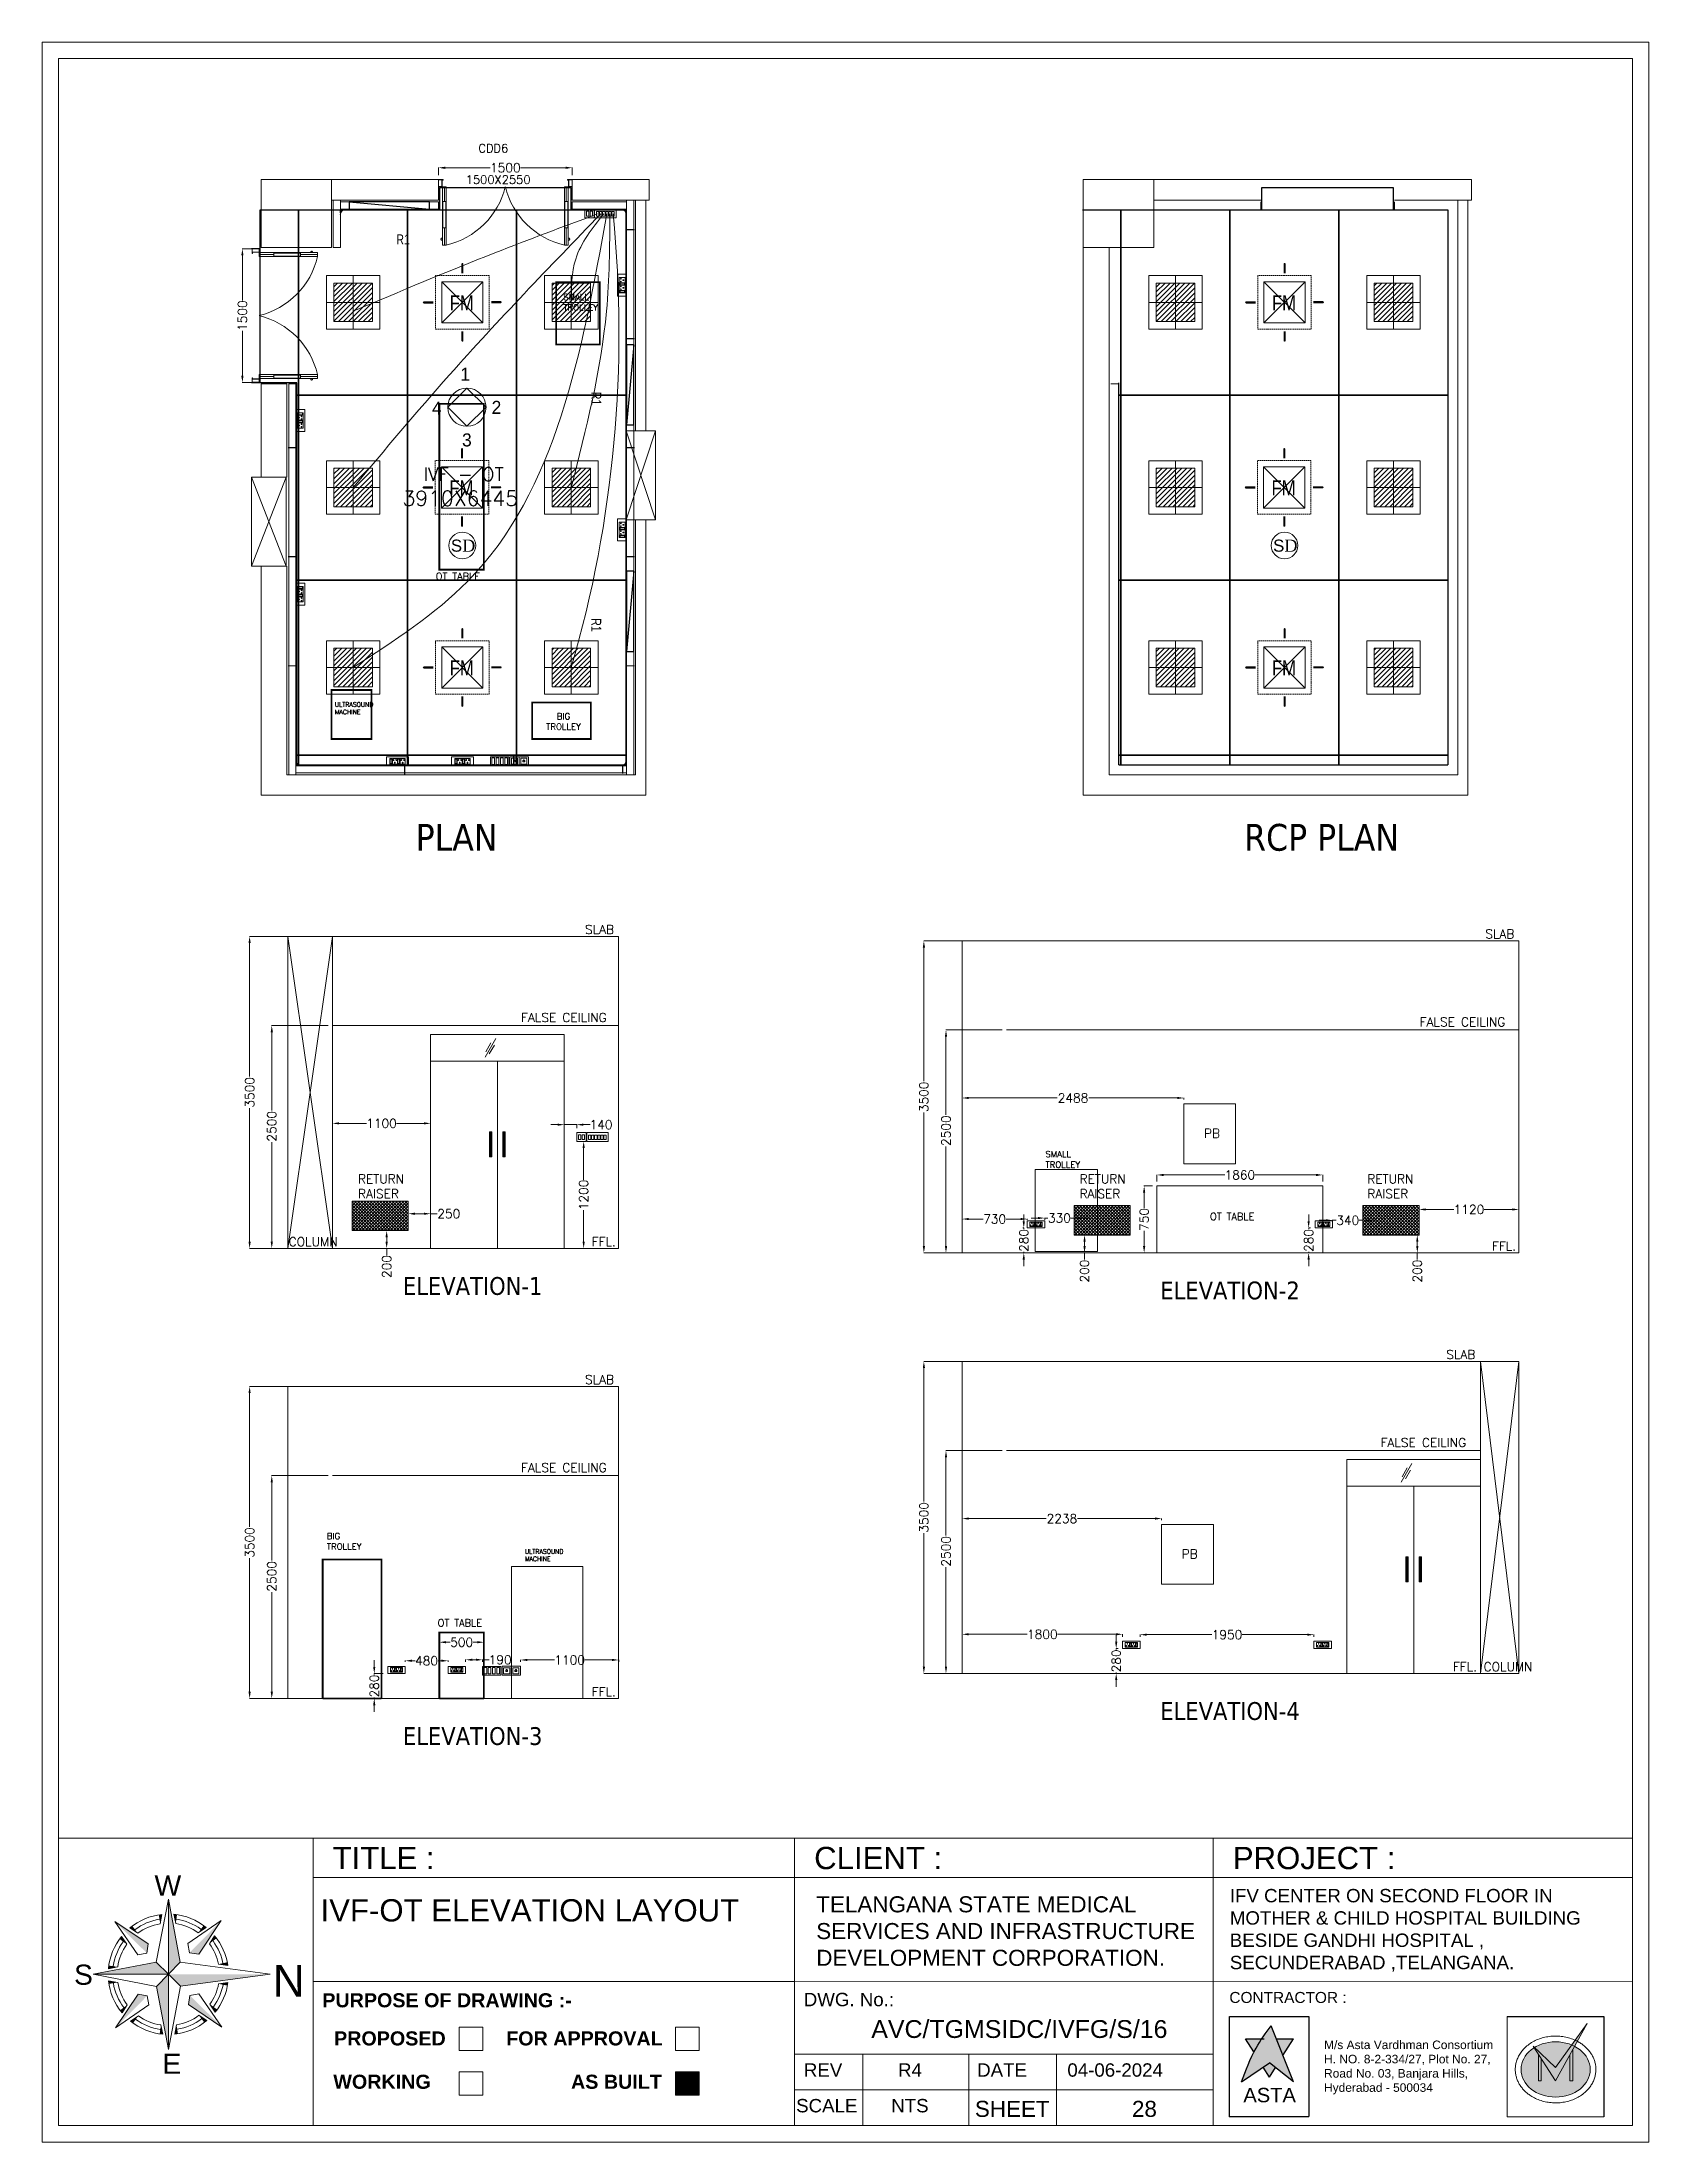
# Model space of a CAD drawing. Extents: x 3552052 to 4102982, y -707811 to -630695.
# Drawn here: x 3939276 to 3957300, y -704672 to -681115 of the extents above; entities that cross this region are included whole.
import ezdxf
from ezdxf.enums import TextEntityAlignment as Align

# ---------------------------------------------------------------- set-up
doc = ezdxf.new("R2010")
doc.units = 0
doc.header["$LTSCALE"] = 6
doc.header["$MEASUREMENT"] = 0
doc.linetypes.add('DASHED', pattern=[0.75, 0.5, -0.25])
doc.linetypes.add('HIDDEN', pattern=[0.375, 0.25, -0.125])
doc.layers.get('0').update_dxf_attribs({"linetype": 'CONTINUOUS', "lineweight": 0})
doc.layers.get('Defpoints').update_dxf_attribs({"linetype": 'CONTINUOUS', "lineweight": 0})
for name, color, linetype, lineweight in [('0 Room description', 6, 'CONTINUOUS', 0), ('0 Room Dimensions', 7, 'CONTINUOUS', 0), ('0.0', 8, 'CONTINUOUS', 0), ('1200 Door', 144, 'CONTINUOUS', 0), ('80 mm Wall', 5, 'CONTINUOUS', 0), ('Ahlada 50mm Ceiling Panels', 191, 'CONTINUOUS', 0), ('Ahlada Coving', 3, 'CONTINUOUS', 0), ('COL', 5, 'CONTINUOUS', 0), ('DIM', 7, 'CONTINUOUS', 0), ('Double Leaf Door', 4, 'CONTINUOUS', 0), ('ele text', 7, 'CONTINUOUS', 15), ('ELE-2M UPS P.SB', 3, 'CONTINUOUS', 0), ('ELE-4M RAW P.SB', 40, 'CONTINUOUS', 0), ('ELE-4M UPS P.SB', 3, 'CONTINUOUS', 0), ('ELE-6M RAW P.SB', 40, 'HIDDEN', 0), ('ELE-6M UPS P.SB', 3, 'CONTINUOUS', 0), ('ELE-SOCKET NMBERING', 7, 'CONTINUOUS', 9), ('ELE. 2N0S OF 6-16 UPS SOCKETS', 191, 'CONTINUOUS', 0), ('ELE.LAN POINT', 3, 'CONTINUOUS', 0), ('EQP', 6, 'CONTINUOUS', 0), ('FA-BELOW SMOKE DERECTOR', 1, 'CONTINUOUS', 0), ('formate text', 8, 'CONTINUOUS', 0), ('hatch', 252, 'CONTINUOUS', 0), ('MEP_HVAC_RA_DUCT', 1, 'CONTINUOUS', 0), ('MEP_HVAC_RA_RAISERS', 3, 'CONTINUOUS', 0), ('MEP_HVAC_SUPPLY_DIFFUSER', 5, 'CONTINUOUS', 0), ('MEP_HVAC_TEXT', 7, 'CONTINUOUS', 0), ('Partition-80WP', 7, 'CONTINUOUS', 0), ('SECTION', 251, 'CONTINUOUS', 0), ('Supply Diffusers', 3, 'CONTINUOUS', 0), ('TITLE', 7, 'CONTINUOUS', 0), ('WALL', 8, 'CONTINUOUS', 0), ('WIN', 151, 'CONTINUOUS', 0)]:
    doc.layers.add(name, color=color, linetype=linetype, lineweight=lineweight)
doc.layers.add('ELE-42W EMERGENCY DOWN LIGHT', color=7, linetype='CONTINUOUS', lineweight=0, true_color=0x608ec6)
doc.layers.add('ELE-LIGHTING WIRING', color=7, linetype='CONTINUOUS', lineweight=0, true_color=0x63d7b6)
doc.styles.add('Annotation', font='tahoma.ttf')
doc.styles.add('ARIAL', font='arial.ttf')
doc.styles.add('ARIEL', font='sanss___.ttf', dxfattribs={"width": 0.75})
doc.styles.add('FORMATE', font='arialbd.ttf')
doc.styles.add('PDF Times New Roman', font='times.ttf')
doc.styles.add('ROMAN', font='arial.ttf', dxfattribs={"width": 0.8})
doc.styles.add('ROMANS', font='romans.shx')
doc.styles.add('SIMPLEX', font='SIMPLEX')
doc.styles.get("Standard").update_dxf_attribs({"font": 'SIMPLEX'})
doc.styles.add('style3', font='arialbd.ttf')
doc.dimstyles.new('AEPL1', dxfattribs={"dimtxt": 100, "dimasz": 75, "dimexe": 1.25, "dimexo": 50, "dimtad": 0, "dimdec": 0, "dimtxsty": 'ROMANS', "dimcen": 2.5, "dimclrd": 7, "dimclre": 7, "dimadec": 0, "dimazin": 0, "dimtfac": 1, "dimtdec": 0, "dimtmove": 0, "dimatfit": 3, "dimfxl": 1, "dimlwd": 0, "dimlwe": 0, "dimarcsym": 0})

msp = doc.modelspace()

# ---------------------------------------------------------------- texts
at = {"ltscale": 0.1, "char_height": 136.805, "width": 184.566, "attachment_point": 5, "rotation": 0.1103}
for s, insert in [('\\pxqc;{\\F.shx.shx;\\H1.0669x;1}', (3944022.6, -684841.8)), ('\\pxqc;{\\F.shx.shx.shx.shx;\\H1.0669x;4}', (3943704.2, -685223.7)), ('\\pxqc;{\\F.shx.shx.shx;\\H1.0669x;2}', (3944373.1, -685213.8)), ('\\pxqc;{\\F.shx.shx.shx.shx;\\H1.0669x;3}', (3944041.4, -685580.2))]:
    msp.add_mtext(s, dxfattribs=dict(at, insert=insert))
at = {"width": 2697.906, "attachment_point": 3, "style": 'Annotation'}
for s, insert, char_height in [('\\pxql;PLAN', (3946164.7, -689886.8), 300), ('\\pxql;RCP PLAN', (3955457.1, -689886.8), 300), ('\\pxql;ELEVATION-1', (3946022.6, -694969.6), 200), ('\\pxql;ELEVATION-2', (3954517.3, -695019.6), 200), ('\\pxql;ELEVATION-4', (3954517.3, -699737.3), 200), ('\\pxql;ELEVATION-3', (3946022.6, -700018.3), 200)]:
    msp.add_mtext(s, dxfattribs=dict(at, insert=insert, char_height=char_height))
at = {"layer": '0 Room description', "color": 8, "style": 'SIMPLEX'}
msp.add_text('IVF - OT', height=150, dxfattribs=at).set_placement((3944004.1, -685964.7, -1610551), align=Align.MIDDLE)
at = {"layer": '0 Room Dimensions', "color": 8, "lineweight": 0, "style": 'SIMPLEX'}
msp.add_text('3910X6445', height=168, dxfattribs=at).set_placement((3943319.2, -686317.4, 241159.2))
at = {"layer": '1200 Door', "color": 8, "linetype": 'ByBlock', "style": 'ROMANS'}
for s, p in [('CDD6', (3944170.8, -682354.4, -35804.4)), ('1500X2550', (3944028.6, -682706.6, -35804.4))]:
    msp.add_text(s, height=94.18, dxfattribs=at).set_placement(p)
at = {"layer": 'ele text', "linetype": 'ByBlock', "char_height": 50, "attachment_point": 1}
for insert in [(3942561.1, -688522.3), (3944693, -698022.5)]:
    msp.add_mtext_dynamic_manual_height_columns('ULTRASOUND MACHINE', width=378.785, gutter_width=10, heights=[267.6], dxfattribs=dict(at, insert=insert))
at = {"layer": 'ELE-SOCKET NMBERING', "color": 0, "char_height": 100.004, "attachment_point": 1, "style": 'Annotation'}
for s, insert, width in [('{\\Fromans|c0;SLAB}', (3945367.2, -691020.8), 2358.602), ('{\\Fromans|c0;SLAB}', (3955464.3, -691070.7), 4893.602), ('{\\Fromans|c0;FALSE CEILING }', (3944649, -692008), 2358.602), ('{\\Fromans|c0;FALSE CEILING }', (3954728.3, -692058), 2358.602), ('{\\Fromans|c0;PB}', (3952309.3, -693307.7), 2358.602), ('{\\Fromans|c0;PB}', (3952309.3, -693307.7), 2358.602), ('{\\Fromans|c0;RETURN RAISER}', (3942819.8, -693818.8), 813.619), ('{\\Fromans|c0;RETURN RAISER}', (3950913, -693818.8), 813.619), ('{\\Fromans|c0;RETURN RAISER}', (3954140.4, -693818.8), 813.619), ('{\\Fromans|c0;COLUMN}', (3942043.1, -694523.1), 2358.602), ('{\\Fromans|c0;FFL.}', (3945442.4, -694523.1), 2358.602), ('{\\Fromans|c0;FFL.}', (3955539.5, -694573.1), 4893.602), ('{\\Fromans|c0;SLAB}', (3955025.7, -695788.4), 4893.602), ('{\\Fromans|c0;SLAB}', (3945367.2, -696069.5), 2358.602), ('{\\Fromans|c0;FALSE CEILING }', (3954289.7, -696775.7), 2358.602), ('{\\Fromans|c0;FALSE CEILING }', (3944649, -697056.7), 2358.602), ('{\\Fromans|c0;PB}', (3952059.3, -698025.4), 2358.602), ('{\\Fromans|c0;PB}', (3952059.3, -698025.4), 2358.602), ('{\\Fromans|c0;FFL.}', (3955100.9, -699290.8), 4893.602), ('{\\Fromans|c0;COLUMN}', (3955445, -699290.8), 4893.602), ('{\\Fromans|c0;FFL.}', (3945442.4, -699571.8), 2358.602)]:
    msp.add_mtext(s, dxfattribs=dict(at, insert=insert, width=width))
at = {"layer": 'formate text', "color": 7, "lineweight": 15, "ltscale": 100, "style": 'style3'}
msp.add_text('PURPOSE OF DRAWING :-', height=158.21, dxfattribs=at).set_placement((3942419.7, -703161.2, -100))
at = {"layer": 'formate text', "color": 7, "lineweight": 15, "style": 'FORMATE'}
for s, p in [('PROPOSED ', (3943865.6, -703589, -100)), ('FOR APPROVAL', (3946238.2, -703589, -100)), ('WORKING', (3943636.1, -704075.1, -100)), ('AS BUILT', (3946228.5, -704075.1, -100))]:
    msp.add_text(s, height=158.21, dxfattribs=at).set_placement(p, align=Align.RIGHT)
at = {"layer": 'MEP_HVAC_TEXT', "linetype": 'ByBlock', "attachment_point": 1}
for s, width, insert, char_height in [('SMALL TROLLEY', 365.687, (3945122.6, -683941.8), 70), ('OT TABLE', 592.862, (3943692.6, -687068.5), 80), ('\\pxqc;BIG TROLLEY', 487.288, (3944881.7, -688643.8), 70), ('SMALL TROLLEY', 365.687, (3950530.4, -693556.1), 70), ('OT TABLE', 592.862, (3952376.9, -694250.4), 80), ('BIG TROLLEY', 487.288, (3942470.5, -697840.8), 70), ('OT TABLE', 592.862, (3943714.5, -698808.8), 80)]:
    msp.add_mtext_dynamic_manual_height_columns(s, width=width, gutter_width=10, heights=[0], dxfattribs=dict(at, insert=insert, char_height=char_height))
at = {"layer": 'TITLE', "color": 7, "style": 'ARIAL'}
for s, height, p in [('TITLE :', 250, (3942535.1, -701611.3)), ('CLIENT :', 250, (3947936.6, -701611.3)), ('PROJECT :', 250, (3952632.4, -701611.3)), ('W', 226.5, (3940538.6, -701908.9, 0)), ('S', 226.5, (3939635.4, -702908.5, 0)), ('DWG. No.:', 150, (3947820, -703148.8)), ('E', 226.5, (3940627.7, -703907, 0))]:
    msp.add_text(s, height=height, dxfattribs=at).set_placement(p)
at = {"layer": 'TITLE', "color": 5, "style": 'ARIAL'}
msp.add_text('N', height=357.2, rotation=180, dxfattribs=at).set_placement((3942223.8, -702686, 0))
at = {"layer": 'TITLE', "color": 7, "style": 'ARIAL'}
for s, height, p in [('REV', 150, (3948036.8, -703864.4)), ('R4', 150, (3949011.7, -703864.4)), ('DATE', 150, (3950044.3, -703864.4)), ('04-06-2024', 150, (3951312.4, -703864.4)), ('SCALE', 150, (3948078.2, -704264.4)), ('NTS', 150, (3949010.8, -704264.4)), ('SHEET', 180, (3950158.3, -704300.3)), ('28', 180, (3951640.9, -704300.3))]:
    msp.add_text(s, height=height, dxfattribs=at).set_placement(p, align=Align.MIDDLE_CENTER)
at = {"layer": 'TITLE', "color": 7, "attachment_point": 1, "style": 'ARIAL'}
for s, width, gutter_width, insert, char_height in [('\\pxqc;IVF-OT ELEVATION LAYOUT', 4493.629, 10, (3942501.1, -701948.1), 250), ('{\\C256;TELANGANA STATE MEDICAL SERVICES AND INFRASTRUCTURE DEVELOPMENT CORPORATION.}', 4493.629, 10, (3947960.3, -701915.7), 180), ('\\pxql;IFV CENTER ON SECOND FLOOR IN MOTHER & CHILD HOSPITAL BUILDING BESIDE GANDHI HOSPITAL , SECUNDERABAD ,TELANGANA. ', 4493.629, 10, (3952598.5, -701833.4), 150), ('\\pxqc;AVC/TGMSIDC/IVFG/S/16', 5392.273, 12, (3947542.3, -703304.7), 200)]:
    msp.add_mtext_dynamic_manual_height_columns(s, width=width, gutter_width=gutter_width, heights=[0], dxfattribs=dict(at, insert=insert, char_height=char_height))

# ---------------------------------------------------------------- blocks, each defined once
blk = doc.blocks.new('Voice')
at = {"layer": 'ELE.LAN POINT', "color": 6}
for points in [[(0, -32), (128, -32), (128, 92), (0, 92)], [(22, -10), (106, -10), (106, 70), (22, 70)], [(77, 21), (70, 21), (70, 12), (58, 12), (58, 21), (51, 21), (51, 39), (77, 39)], [(76, 23), (68, 23), (68, 13), (59, 13), (59, 23), (52, 23), (52, 37), (76, 37)]]:
    blk.add_lwpolyline(points, close=True, dxfattribs=at)
blk = doc.blocks.new('SDFF')
at = {"layer": 'ELE-4M RAW P.SB'}
for p, q in [((0, -100), (0, 0)), ((207, 0, 0), (0, 0)), ((207, -100, 0), (0, -100)), ((207, -100, 0), (207, 0, 0))]:
    blk.add_line(p, q, dxfattribs=at)
at = {"layer": 'ELE-4M RAW P.SB', "color": 3, "linetype": 'ByBlock'}
blk.add_lwpolyline([(47, -85), (47, -11), (17, -11), (17, -85)], close=True, dxfattribs=at)
at = {"layer": 'ELE-4M RAW P.SB', "linetype": 'ByBlock'}
for points in [[(95, -85), (95, -11), (64, -11), (64, -85)], [(143, -85), (143, -11), (112, -11), (112, -85)], [(190, -85), (190, -11), (160, -11), (160, -85)]]:
    blk.add_lwpolyline(points, close=True, dxfattribs=at)
blk = doc.blocks.new('6MODULE-UPS')
at = {"layer": 'ELE. 2N0S OF 6-16 UPS SOCKETS', "color": 223, "lineweight": 0}
for p, q in [((-6, 92), (-6, 20)), ((-6, 92), (-6, 20)), ((19, 92), (-6, 92)), ((-6, 92), (19, 92)), ((-6, 20), (19, 20)), ((-4, 84), (-4, 28)), ((17, 84), (-4, 84)), ((-4, 30), (17, 30)), ((-4, 28), (17, 28)), ((17, 28), (17, 84)), ((19, 20), (19, 92)), ((24, 92), (87, 92)), ((24, 20), (24, 92)), ((87, 20), (24, 20)), ((87, 92), (87, 20)), ((91, 92), (91, 20)), ((91, 92), (91, 20)), ((116, 92), (91, 92)), ((91, 92), (116, 92)), ((91, 20), (116, 20)), ((93, 84), (93, 28)), ((114, 84), (93, 84)), ((93, 30), (114, 30)), ((93, 28), (114, 28)), ((114, 28), (114, 84)), ((116, 20), (116, 92)), ((120, 20), (120, 92)), ((120, 92), (184, 92)), ((184, 20), (120, 20)), ((184, 92), (184, 20))]:
    blk.add_line(p, q, dxfattribs=at)
blk.add_lwpolyline([(-48, 0), (226, 0), (226, 112), (-48, 112)], close=True, dxfattribs=at)
for centre, radius, start, end in [((37, 42), 4.24, 5.2689, 272.51), ((41, 39), 3.42, 202.6838, 75.0951), ((55, 74), 4.92, 307.1584, 232.8416), ((55, 69), 3.14, 161.4031, 18.5969), ((70, 39), 3.42, 104.9049, 337.3162), ((73, 42), 4.24, 267.49, 174.7311), ((134, 42), 4.24, 5.2689, 272.51), ((137, 39), 3.42, 202.6838, 75.0951), ((152, 74), 4.92, 307.1584, 232.8416), ((152, 69), 3.14, 161.4031, 18.5969), ((167, 39), 3.42, 104.9049, 337.3162), ((170, 42), 4.24, 267.49, 174.7311)]:
    blk.add_arc(centre, radius, start, end, dxfattribs=at)
blk = doc.blocks.new('XCDFCF')
at = {"layer": 'ELE-6M UPS P.SB', "color": 3, "linetype": 'ByBlock'}
for points in [[(3522349, -692141), (3522589, -692141), (3522589, -692241), (3522349, -692241)], [(3522369, -692169), (3522395, -692169), (3522395, -692221), (3522369, -692221)], [(3522403, -692169), (3522430, -692169), (3522430, -692221), (3522403, -692221)], [(3522438, -692169), (3522465, -692169), (3522465, -692221), (3522438, -692221)], [(3522473, -692169), (3522499, -692169), (3522499, -692221), (3522473, -692221)], [(3522507, -692169), (3522534, -692169), (3522534, -692221), (3522507, -692221)], [(3522542, -692169), (3522569, -692169), (3522569, -692221), (3522542, -692221)]]:
    blk.add_lwpolyline(points, close=True, dxfattribs=at)
blk = doc.blocks.new('DFSF')
at = {"layer": 'ELE-2M UPS P.SB', "color": 3, "ltscale": 10}
for points in [[(3522118, -692141), (3522225, -692141), (3522225, -692241), (3522118, -692241)], [(3522138, -692166), (3522164, -692166), (3522164, -692219), (3522138, -692219)], [(3522178, -692166), (3522204, -692166), (3522204, -692219), (3522178, -692219)]]:
    blk.add_lwpolyline(points, close=True, dxfattribs=at)
blk = doc.blocks.new('54W EME')
at = {"layer": 'ELE-42W EMERGENCY DOWN LIGHT'}
h = blk.add_hatch(dxfattribs=at)
h.set_pattern_fill('ANSI31', color=8, scale=312.5, style=0)
h.paths.add_polyline_path([(-216, -216), (-216, 216), (216, 216), (216, -216)])
for p, q in [((0, 300), (0, -300)), ((-300, 0), (300, 0))]:
    blk.add_line(p, q, dxfattribs=at)
for points in [[(-300, -300), (-300, 300), (300, 300), (300, -300)], [(-216, -216), (-216, 216), (216, 216), (216, -216)]]:
    blk.add_lwpolyline(points, close=True, dxfattribs=at)
blk = doc.blocks.new('SMOKE DETECTOR')
at = {"layer": 'FA-BELOW SMOKE DERECTOR', "color": 7}
blk.add_circle((931029, -118294), 166, dxfattribs=at)
at = {"layer": 'FA-BELOW SMOKE DERECTOR', "insert": (930887, -118373), "char_height": 150, "attachment_point": 7, "style": 'PDF Times New Roman'}
blk.add_mtext('{\\fArial|b0|i0|c0|p34;S}D', dxfattribs=at)
blk = doc.blocks.new('*D467')
at = {"layer": 'Defpoints', "color": 0, "linetype": 'ByBlock', "transparency": 16777216}
for p in [(3943723, -682660), (3945223, -682526), (3945223, -682660)]:
    blk.add_point(p, dxfattribs=at)
at = {"layer": 'DIM', "color": 7, "linetype": 'ByBlock', "lineweight": 0, "transparency": 16777216}
for p, q in [((3943723, -682610), (3943723, -682525)), ((3943798, -682526), (3944303, -682526)), ((3945148, -682526), (3944643, -682526)), ((3945223, -682610), (3945223, -682525))]:
    blk.add_line(p, q, dxfattribs=at)
at = {"layer": 'DIM', "color": 7, "linetype": 'ByBlock', "transparency": 16777216}
for points in [[(3943798, -682514), (3943798, -682539), (3943723, -682526)], [(3945148, -682514), (3945148, -682539), (3945223, -682526)]]:
    blk.add_solid(points, dxfattribs=at)
at = {"layer": 'DIM', "color": 0, "linetype": 'ByBlock', "transparency": 16777216, "insert": (3944473, -682526), "char_height": 100, "attachment_point": 5, "style": 'ROMANS'}
blk.add_mtext('1500', dxfattribs=at)
blk = doc.blocks.new('1500x80')
at = {"layer": 'Double Leaf Door'}
for points in [[(99336, -25418), (99341, -25418), (99341, -25121), (99336, -25121)], [(99380, -25121), (99375, -25121), (99375, -25418), (99380, -25418)], [(100704, -25121), (100709, -25121), (100709, -25418), (100704, -25418)], [(100748, -25418), (100743, -25418), (100743, -25121), (100748, -25121)]]:
    blk.add_hatch(color=6, dxfattribs=at).paths.add_polyline_path(points)
at = {"layer": 'Double Leaf Door', "color": 8}
for p, q in [((99336, -25582), (99336, -24928)), ((99336, -24928), (99380, -24928)), ((99358, -25121), (99358, -24928)), ((99380, -24928), (99380, -25582)), ((100748, -24928), (100704, -24928)), ((100704, -24928), (100704, -25582)), ((100726, -25121), (100726, -24928)), ((100748, -25582), (100748, -24928)), ((99322, -24985), (99322, -25003)), ((99336, -24983), (99324, -24983)), ((99324, -25005), (99336, -25005)), ((99336, -24983), (99336, -25005)), ((100748, -24983), (100760, -24983)), ((100748, -24983), (100748, -25005)), ((100760, -25005), (100748, -25005)), ((100762, -24985), (100762, -25003)), ((99358, -25582), (99358, -25418)), ((100726, -25582), (100726, -25418)), ((99292, -25582), (99292, -25662)), ((99332, -25582), (99292, -25582)), ((99292, -25662), (99332, -25662)), ((99294, -25584), (99294, -25660)), ((99330, -25584), (99294, -25584)), ((99294, -25660), (99332, -25660)), ((99330, -25659), (99330, -25584)), ((99342, -25659), (99330, -25659)), ((99332, -25657), (99332, -25582)), ((99344, -25657), (99332, -25657)), ((99332, -25660), (99342, -25660)), ((99332, -25662), (99344, -25662)), ((99380, -25582), (99336, -25582)), ((99342, -25660), (99342, -25659)), ((99344, -25662), (99344, -25657)), ((100704, -25582), (100748, -25582)), ((100740, -25662), (100740, -25657)), ((100740, -25657), (100752, -25657)), ((100752, -25662), (100740, -25662)), ((100742, -25660), (100742, -25659)), ((100742, -25659), (100754, -25659)), ((100752, -25660), (100742, -25660)), ((100752, -25657), (100752, -25582)), ((100752, -25582), (100792, -25582)), ((100790, -25660), (100752, -25660)), ((100792, -25662), (100752, -25662)), ((100754, -25659), (100754, -25584)), ((100754, -25584), (100790, -25584)), ((100790, -25584), (100790, -25660)), ((100792, -25582), (100792, -25662))]:
    blk.add_line(p, q, dxfattribs=at)
at = {"layer": 'Double Leaf Door', "color": 6}
for p, q in [((99380, -25121), (99336, -25121)), ((99336, -25121), (99336, -25418)), ((99341, -25418), (99341, -25121)), ((99375, -25418), (99375, -25121)), ((99380, -25418), (99380, -25121)), ((100704, -25418), (100704, -25121)), ((100704, -25121), (100748, -25121)), ((100709, -25418), (100709, -25121)), ((100743, -25418), (100743, -25121)), ((100748, -25121), (100748, -25418)), ((99336, -25418), (99380, -25418)), ((100748, -25418), (100704, -25418))]:
    blk.add_line(p, q, dxfattribs=at)
at = {"layer": 'Double Leaf Door', "color": 6, "ltscale": 100}
for p, q in [((99375, -25121), (99375, -25418)), ((100709, -25121), (100709, -25418))]:
    blk.add_line(p, q, dxfattribs=at)
at = {"layer": 'Double Leaf Door', "color": 6}
for points in [[(99336, -25121), (99336, -25418), (99341, -25418), (99341, -25121), (99336, -25121)], [(99380, -25121), (99380, -25418), (99375, -25418), (99375, -25121), (99380, -25121)], [(100704, -25121), (100704, -25418), (100709, -25418), (100709, -25121), (100704, -25121)], [(100748, -25121), (100748, -25418), (100743, -25418), (100743, -25121), (100748, -25121)]]:
    blk.add_lwpolyline(points, dxfattribs=at)
at = {"layer": 'Double Leaf Door', "ltscale": 5000}
for points in [[(99336, -25121), (99336, -25418), (99341, -25418), (99341, -25121), (99336, -25121)], [(100748, -25121), (100748, -25418), (100743, -25418), (100743, -25121), (100748, -25121)]]:
    blk.add_lwpolyline(points, dxfattribs=at)
at = {"layer": 'Double Leaf Door', "color": 8}
for centre, radius, start, end in [((99176, -25796), 892, 13.906, 76.7864), ((100908, -25796), 892, 103.2136, 166.094), ((99322, -24994), 3.72, 90, 270), ((99324, -24985), 1.98, 90, 180), ((99324, -25003), 1.98, 180, 270), ((100760, -24985), 1.98, 0, 90), ((100760, -25003), 1.98, 270, 0), ((100762, -24994), 3.72, 270, 90)]:
    blk.add_arc(centre, radius, start, end, dxfattribs=at)
blk = doc.blocks.new('*D468')
at = {"layer": 'Defpoints', "color": 0, "linetype": 'ByBlock', "transparency": 16777216}
for p in [(3941524, -683435), (3941673, -683435), (3941673, -684935)]:
    blk.add_point(p, dxfattribs=at)
at = {"layer": 'DIM', "color": 7, "linetype": 'ByBlock', "lineweight": 0, "transparency": 16777216}
for p, q in [((3941623, -683435), (3941523, -683435)), ((3941524, -683510), (3941524, -684015)), ((3941524, -684860), (3941524, -684354)), ((3941623, -684935), (3941523, -684935))]:
    blk.add_line(p, q, dxfattribs=at)
at = {"layer": 'DIM', "color": 7, "linetype": 'ByBlock', "transparency": 16777216}
for points in [[(3941511, -683510), (3941536, -683510), (3941524, -683435)], [(3941511, -684860), (3941536, -684860), (3941524, -684935)]]:
    blk.add_solid(points, dxfattribs=at)
at = {"layer": 'DIM', "color": 0, "linetype": 'ByBlock', "transparency": 16777216, "insert": (3941524, -684185), "char_height": 100, "attachment_point": 5, "rotation": 90, "style": 'ROMANS'}
blk.add_mtext('1500', dxfattribs=at)
blk = doc.blocks.new('A010004 Mezz.F. Layout Plan$0$b & c')
at = {"layer": 'Ahlada Coving', "color": 3}
for p, q in [((-4, 41), (-6, 42)), ((-3, 8), (-4, 8)), ((-4, 8), (-3, 6)), ((5, 15), (-3, 8)), ((-3, 6), (6, 14)), ((9, 11), (0, 3)), ((0, 3), (2, 2)), ((2, 3), (10, 11)), ((2, 2), (2, 3)), ((37, 0), (35, 2))]:
    blk.add_line(p, q, dxfattribs=at)
blk.add_lwpolyline([(-6, 31), (-6, 6), (0, 0), (25, 0), (23, 2), (13, 2), (4, 4), (4, 2), (1, 2), (-4, 6), (-4, 9), (-1, 9), (-4, 19), (-4, 28), (-6, 31)], dxfattribs=at)
for radius, start, end in [(44, 181.9548, 220.5976), (42.5, 184.1661, 265.906), (44, 222.2286, 227.7746), (44, 229.4056, 268.1119)]:
    blk.add_arc((38, 44), radius, start, end, dxfattribs=at)
blk = doc.blocks.new('RA_RAISER')
at = {"layer": 'MEP_HVAC_RA_RAISERS', "lineweight": 25}
blk.add_line((3561966, -606673), (3562866, -606753), dxfattribs=at)
blk.add_lwpolyline([(3562866, -606673), (3561966, -606673), (3561966, -606753), (3562866, -606753)], close=True, dxfattribs=at)
blk.add_lwpolyline([(3562416, -606784, 0, 66.4, 0), (3562416, -606862, 0, 0, 0), (3562416, -606988, 0, 0, 0), (3562516, -606988, 0, 0, 0), (3562241, -607053, 0, 0, 0), (3562393, -607053, 0, 0, 0), (3562393, -607148, 0, 0, 0)], format="xyseb", dxfattribs=at)
at = {"layer": 'MEP_HVAC_RA_RAISERS', "lineweight": 25, "insert": (3562494, -607037), "char_height": 112.5, "width": 174.15, "attachment_point": 1, "style": 'ARIEL'}
blk.add_mtext('R1', dxfattribs=at)
blk = doc.blocks.new('FM3')
at = {"layer": 'Supply Diffusers'}
for p, q in [((235, -235), (-235, 235)), ((-235, -235), (235, 235))]:
    blk.add_line(p, q, dxfattribs=at)
at = {"layer": 'Supply Diffusers', "color": 7}
for points in [[(1, 451, 0, 150, 0), (1, 391, 25, 25, 0), (1, 330, 25, 25, 0)], [(-451, -1, 0, 150, 0), (-391, -1, 25, 25, 0), (-330, -1, 25, 25, 0)], [(451, 1, 0, 150, 0), (390, 1, 25, 25, 0), (330, 1, 25, 25, 0)], [(1, -451, 0, 150, 0), (1, -390, 25, 25, 0), (1, -330, 25, 25, 0)]]:
    blk.add_lwpolyline(points, format="xyseb", dxfattribs=at)
at = {"layer": 'Supply Diffusers', "linetype": 'DASHED', "ltscale": 5}
blk.add_lwpolyline([(-305, -305), (305, -305), (305, 305), (-305, 305)], close=True, dxfattribs=at)
at = {"layer": 'Supply Diffusers'}
blk.add_lwpolyline([(-235, -235), (235, -235), (235, 235), (-235, 235)], close=True, dxfattribs=at)
at = {"layer": 'Supply Diffusers', "style": 'ROMAN', "width": 0.8}
blk.add_text('FM', height=170, dxfattribs=at).set_placement((-144, -90))
blk = doc.blocks.new('SA DIFFUSER 600X600MM')
at = {"layer": 'Supply Diffusers', "color": 1, "xscale": 0.9836065573758823, "yscale": 0.9836065573758823, "zscale": 0.9836065573758823}
blk.add_blockref('FM3', (1302830, -127949, 14385), dxfattribs=at)
blk = doc.blocks.new('*D469')
at = {"layer": 'Defpoints', "color": 0, "linetype": 'ByBlock', "transparency": 16777216}
for p in [(3941853, -692148), (3942534, -692148), (3942233, -694648)]:
    blk.add_point(p, dxfattribs=at)
at = {"layer": 'ELE-4M UPS P.SB', "color": 7, "linetype": 'ByBlock', "lineweight": 0, "transparency": 16777216}
for p, q in [((3942484, -692148), (3941852, -692148)), ((3941853, -692223), (3941853, -693101)), ((3941853, -694573), (3941853, -693455)), ((3942183, -694648), (3941852, -694648))]:
    blk.add_line(p, q, dxfattribs=at)
at = {"layer": 'ELE-4M UPS P.SB', "color": 7, "linetype": 'ByBlock', "transparency": 16777216}
for points in [[(3941841, -692223), (3941866, -692223), (3941853, -692148)], [(3941841, -694573), (3941866, -694573), (3941853, -694648)]]:
    blk.add_solid(points, dxfattribs=at)
at = {"layer": 'ELE-4M UPS P.SB', "color": 0, "linetype": 'ByBlock', "transparency": 16777216, "insert": (3941853, -693278), "char_height": 100, "attachment_point": 5, "rotation": 90, "style": 'ROMANS'}
blk.add_mtext('2500', dxfattribs=at)
blk = doc.blocks.new('*D470')
at = {"layer": 'Defpoints', "color": 0, "linetype": 'ByBlock', "transparency": 16777216}
for p in [(3941605, -691148), (3942280, -691148), (3942233, -694648)]:
    blk.add_point(p, dxfattribs=at)
at = {"layer": 'ELE-4M UPS P.SB', "color": 7, "linetype": 'ByBlock', "lineweight": 0, "transparency": 16777216}
for p, q in [((3942230, -691148), (3941604, -691148)), ((3941605, -691223), (3941605, -692721)), ((3941605, -694573), (3941605, -693075)), ((3942183, -694648), (3941604, -694648))]:
    blk.add_line(p, q, dxfattribs=at)
at = {"layer": 'ELE-4M UPS P.SB', "color": 7, "linetype": 'ByBlock', "transparency": 16777216}
for points in [[(3941592, -691223), (3941617, -691223), (3941605, -691148)], [(3941592, -694573), (3941617, -694573), (3941605, -694648)]]:
    blk.add_solid(points, dxfattribs=at)
at = {"layer": 'ELE-4M UPS P.SB', "color": 0, "linetype": 'ByBlock', "transparency": 16777216, "insert": (3941605, -692898), "char_height": 100, "attachment_point": 5, "rotation": 90, "style": 'ROMANS'}
blk.add_mtext('3500', dxfattribs=at)
blk = doc.blocks.new('*D471')
at = {"layer": 'Defpoints', "color": 0, "linetype": 'ByBlock', "transparency": 16777216}
for p in [(3943138, -694448), (3943138, -694648), (3943142, -694448)]:
    blk.add_point(p, dxfattribs=at)
at = {"layer": 'ELE-4M UPS P.SB', "color": 7, "linetype": 'ByBlock', "lineweight": 0, "transparency": 16777216}
for p, q in [((3943142, -694523), (3943142, -694573)), ((3943142, -694648), (3943142, -694723)), ((3943188, -694448), (3943143, -694448)), ((3943188, -694648), (3943143, -694648))]:
    blk.add_line(p, q, dxfattribs=at)
at = {"layer": 'ELE-4M UPS P.SB', "color": 7, "linetype": 'ByBlock', "transparency": 16777216}
for points in [[(3943129, -694523), (3943154, -694523), (3943142, -694448)], [(3943129, -694573), (3943154, -694573), (3943142, -694648)]]:
    blk.add_solid(points, dxfattribs=at)
at = {"layer": 'ELE-4M UPS P.SB', "color": 0, "linetype": 'ByBlock', "transparency": 16777216, "insert": (3943142, -694852), "char_height": 100, "attachment_point": 5, "rotation": 90, "style": 'ROMANS'}
blk.add_mtext('200', dxfattribs=at)
blk = doc.blocks.new('*D472')
at = {"layer": 'Defpoints', "color": 0, "linetype": 'ByBlock', "transparency": 16777216}
for p in [(3943384, -694283), (3943634, -694259), (3943634, -694283)]:
    blk.add_point(p, dxfattribs=at)
at = {"layer": 'ELE-4M UPS P.SB', "color": 7, "linetype": 'ByBlock', "lineweight": 0, "transparency": 16777216}
for p, q in [((3943384, -694233), (3943384, -694258)), ((3943459, -694259), (3943559, -694259)), ((3943634, -694233), (3943634, -694258)), ((3943634, -694259), (3943709, -694259))]:
    blk.add_line(p, q, dxfattribs=at)
at = {"layer": 'ELE-4M UPS P.SB', "color": 7, "linetype": 'ByBlock', "transparency": 16777216}
for points in [[(3943459, -694247), (3943459, -694272), (3943384, -694259)], [(3943559, -694247), (3943559, -694272), (3943634, -694259)]]:
    blk.add_solid(points, dxfattribs=at)
at = {"layer": 'ELE-4M UPS P.SB', "color": 0, "linetype": 'ByBlock', "transparency": 16777216, "insert": (3943838, -694259), "char_height": 100, "attachment_point": 5, "style": 'ROMANS'}
blk.add_mtext('250', dxfattribs=at)
blk = doc.blocks.new('*D473')
at = {"layer": 'Defpoints', "color": 0, "linetype": 'ByBlock', "transparency": 16777216}
for p in [(3945274, -693448), (3945351, -693448), (3945274, -694648)]:
    blk.add_point(p, dxfattribs=at)
at = {"layer": 'ELE-4M UPS P.SB', "color": 7, "linetype": 'ByBlock', "lineweight": 0, "transparency": 16777216}
for p, q in [((3945324, -693448), (3945352, -693448)), ((3945351, -693523), (3945351, -693879)), ((3945351, -694573), (3945351, -694218)), ((3945324, -694648), (3945352, -694648))]:
    blk.add_line(p, q, dxfattribs=at)
at = {"layer": 'ELE-4M UPS P.SB', "color": 7, "linetype": 'ByBlock', "transparency": 16777216}
for points in [[(3945339, -693523), (3945364, -693523), (3945351, -693448)], [(3945339, -694573), (3945364, -694573), (3945351, -694648)]]:
    blk.add_solid(points, dxfattribs=at)
at = {"layer": 'ELE-4M UPS P.SB', "color": 0, "linetype": 'ByBlock', "transparency": 16777216, "insert": (3945351, -694048), "char_height": 100, "attachment_point": 5, "rotation": 90, "style": 'ROMANS'}
blk.add_mtext('1200', dxfattribs=at)
blk = doc.blocks.new('*D474')
at = {"layer": 'Defpoints', "color": 0, "linetype": 'ByBlock', "transparency": 16777216}
for p in [(3945274, -693260), (3945134, -693344), (3945274, -693348)]:
    blk.add_point(p, dxfattribs=at)
at = {"layer": 'ELE-4M UPS P.SB', "color": 7, "linetype": 'ByBlock', "lineweight": 0, "transparency": 16777216}
for p, q in [((3945059, -693260), (3944984, -693260)), ((3945134, -693294), (3945134, -693259)), ((3945134, -693260), (3945274, -693260)), ((3945274, -693298), (3945274, -693259)), ((3945349, -693260), (3945424, -693260))]:
    blk.add_line(p, q, dxfattribs=at)
at = {"layer": 'ELE-4M UPS P.SB', "color": 7, "linetype": 'ByBlock', "transparency": 16777216}
for points in [[(3945059, -693248), (3945059, -693273), (3945134, -693260)], [(3945349, -693248), (3945349, -693273), (3945274, -693260)]]:
    blk.add_solid(points, dxfattribs=at)
at = {"layer": 'ELE-4M UPS P.SB', "color": 0, "linetype": 'ByBlock', "transparency": 16777216, "insert": (3945546, -693260), "char_height": 100, "attachment_point": 5, "style": 'ROMANS'}
blk.add_mtext('140', dxfattribs=at)
blk = doc.blocks.new('*D475')
at = {"layer": 'Defpoints', "color": 0, "linetype": 'ByBlock', "transparency": 16777216}
for p in [(3942534, -693246), (3942534, -693248), (3943634, -693248)]:
    blk.add_point(p, dxfattribs=at)
at = {"layer": 'ELE-4M UPS P.SB', "color": 7, "linetype": 'ByBlock', "lineweight": 0, "transparency": 16777216}
for p, q in [((3942534, -693198), (3942534, -693245)), ((3942609, -693246), (3942914, -693246)), ((3943559, -693246), (3943253, -693246)), ((3943634, -693198), (3943634, -693245))]:
    blk.add_line(p, q, dxfattribs=at)
at = {"layer": 'ELE-4M UPS P.SB', "color": 7, "linetype": 'ByBlock', "transparency": 16777216}
for points in [[(3942609, -693233), (3942609, -693258), (3942534, -693246)], [(3943559, -693233), (3943559, -693258), (3943634, -693246)]]:
    blk.add_solid(points, dxfattribs=at)
at = {"layer": 'ELE-4M UPS P.SB', "color": 0, "linetype": 'ByBlock', "transparency": 16777216, "insert": (3943084, -693246), "char_height": 100, "attachment_point": 5, "style": 'ROMANS'}
blk.add_mtext('1100', dxfattribs=at)
blk = doc.blocks.new('*D476')
at = {"layer": 'Defpoints', "color": 0, "linetype": 'ByBlock', "transparency": 16777216}
for p in [(3941853, -697197), (3942534, -697197), (3942233, -699697)]:
    blk.add_point(p, dxfattribs=at)
at = {"layer": 'ELE-4M UPS P.SB', "color": 7, "linetype": 'ByBlock', "lineweight": 0, "transparency": 16777216}
for p, q in [((3942484, -697197), (3941852, -697197)), ((3941853, -697272), (3941853, -698150)), ((3941853, -699622), (3941853, -698504)), ((3942183, -699697), (3941852, -699697))]:
    blk.add_line(p, q, dxfattribs=at)
at = {"layer": 'ELE-4M UPS P.SB', "color": 7, "linetype": 'ByBlock', "transparency": 16777216}
for points in [[(3941841, -697272), (3941866, -697272), (3941853, -697197)], [(3941841, -699622), (3941866, -699622), (3941853, -699697)]]:
    blk.add_solid(points, dxfattribs=at)
at = {"layer": 'ELE-4M UPS P.SB', "color": 0, "linetype": 'ByBlock', "transparency": 16777216, "insert": (3941853, -698327), "char_height": 100, "attachment_point": 5, "rotation": 90, "style": 'ROMANS'}
blk.add_mtext('2500', dxfattribs=at)
blk = doc.blocks.new('*D477')
at = {"layer": 'Defpoints', "color": 0, "linetype": 'ByBlock', "transparency": 16777216}
for p in [(3941605, -696197), (3942280, -696197), (3942233, -699697)]:
    blk.add_point(p, dxfattribs=at)
at = {"layer": 'ELE-4M UPS P.SB', "color": 7, "linetype": 'ByBlock', "lineweight": 0, "transparency": 16777216}
for p, q in [((3942230, -696197), (3941604, -696197)), ((3941605, -696272), (3941605, -697770)), ((3941605, -699622), (3941605, -698124)), ((3942183, -699697), (3941604, -699697))]:
    blk.add_line(p, q, dxfattribs=at)
at = {"layer": 'ELE-4M UPS P.SB', "color": 7, "linetype": 'ByBlock', "transparency": 16777216}
for points in [[(3941592, -696272), (3941617, -696272), (3941605, -696197)], [(3941592, -699622), (3941617, -699622), (3941605, -699697)]]:
    blk.add_solid(points, dxfattribs=at)
at = {"layer": 'ELE-4M UPS P.SB', "color": 0, "linetype": 'ByBlock', "transparency": 16777216, "insert": (3941605, -697947), "char_height": 100, "attachment_point": 5, "rotation": 90, "style": 'ROMANS'}
blk.add_mtext('3500', dxfattribs=at)
blk = doc.blocks.new('*D478')
at = {"layer": 'Defpoints', "color": 0, "linetype": 'ByBlock', "transparency": 16777216}
for p in [(3943003, -699417), (3943154, -699417, 0), (3943115, -699697)]:
    blk.add_point(p, dxfattribs=at)
at = {"layer": 'ELE-4M UPS P.SB', "color": 7, "linetype": 'ByBlock', "lineweight": 0, "transparency": 16777216}
for p, q in [((3943003, -699342), (3943003, -699267)), ((3943104, -699417), (3943001, -699417)), ((3943003, -699417), (3943003, -699428)), ((3943065, -699697), (3943001, -699697)), ((3943003, -699697), (3943003, -699686)), ((3943003, -699772), (3943003, -699847))]:
    blk.add_line(p, q, dxfattribs=at)
at = {"layer": 'ELE-4M UPS P.SB', "color": 7, "linetype": 'ByBlock', "transparency": 16777216}
for points in [[(3942990, -699342), (3943015, -699342), (3943003, -699417)], [(3942990, -699772), (3943015, -699772), (3943003, -699697)]]:
    blk.add_solid(points, dxfattribs=at)
at = {"layer": 'ELE-4M UPS P.SB', "color": 0, "linetype": 'ByBlock', "transparency": 16777216, "insert": (3943003, -699557), "char_height": 100, "attachment_point": 5, "rotation": 90, "style": 'ROMANS'}
blk.add_mtext('280', dxfattribs=at)
blk = doc.blocks.new('*D479')
at = {"layer": 'Defpoints', "color": 0, "linetype": 'ByBlock', "transparency": 16777216}
for p in [(3943350, -699337, 0), (3943830, -699274), (3943830, -699337, 0)]:
    blk.add_point(p, dxfattribs=at)
at = {"layer": 'ELE-4M UPS P.SB', "color": 7, "linetype": 'ByBlock', "lineweight": 0, "transparency": 16777216}
for p, q in [((3943350, -699287), (3943350, -699272)), ((3943425, -699274), (3943461, -699274)), ((3943755, -699274), (3943719, -699274)), ((3943830, -699287), (3943830, -699272))]:
    blk.add_line(p, q, dxfattribs=at)
at = {"layer": 'ELE-4M UPS P.SB', "color": 7, "linetype": 'ByBlock', "transparency": 16777216}
for points in [[(3943425, -699261), (3943425, -699286), (3943350, -699274)], [(3943755, -699261), (3943755, -699286), (3943830, -699274)]]:
    blk.add_solid(points, dxfattribs=at)
at = {"layer": 'ELE-4M UPS P.SB', "color": 0, "linetype": 'ByBlock', "transparency": 16777216, "insert": (3943590, -699274), "char_height": 100, "attachment_point": 5, "style": 'ROMANS'}
blk.add_mtext('480', dxfattribs=at)
blk = doc.blocks.new('*D480')
at = {"layer": 'Defpoints', "color": 0, "linetype": 'ByBlock', "transparency": 16777216}
for p in [(3944027, -699337, 0), (3944217, -699263), (3944217, -699337, 0)]:
    blk.add_point(p, dxfattribs=at)
at = {"layer": 'ELE-4M UPS P.SB', "color": 7, "linetype": 'ByBlock', "lineweight": 0, "transparency": 16777216}
for p, q in [((3944027, -699287), (3944027, -699261)), ((3944102, -699263), (3944142, -699263)), ((3944217, -699287), (3944217, -699261)), ((3944217, -699263), (3944292, -699263))]:
    blk.add_line(p, q, dxfattribs=at)
at = {"layer": 'ELE-4M UPS P.SB', "color": 7, "linetype": 'ByBlock', "transparency": 16777216}
for points in [[(3944102, -699250), (3944102, -699275), (3944027, -699263)], [(3944142, -699250), (3944142, -699275), (3944217, -699263)]]:
    blk.add_solid(points, dxfattribs=at)
at = {"layer": 'ELE-4M UPS P.SB', "color": 0, "linetype": 'ByBlock', "transparency": 16777216, "insert": (3944414, -699263), "char_height": 100, "attachment_point": 5, "style": 'ROMANS'}
blk.add_mtext('190', dxfattribs=at)
blk = doc.blocks.new('*D481')
at = {"layer": 'Defpoints', "color": 0, "linetype": 'ByBlock', "transparency": 16777216}
for p in [(3944644, -699336), (3945744, -699265), (3945744, -699336)]:
    blk.add_point(p, dxfattribs=at)
at = {"layer": 'ELE-4M UPS P.SB', "color": 7, "linetype": 'ByBlock', "lineweight": 0, "transparency": 16777216}
for p, q in [((3944644, -699286), (3944644, -699263)), ((3944719, -699265), (3945024, -699265)), ((3945669, -699265), (3945363, -699265)), ((3945744, -699286), (3945744, -699263))]:
    blk.add_line(p, q, dxfattribs=at)
at = {"layer": 'ELE-4M UPS P.SB', "color": 7, "linetype": 'ByBlock', "transparency": 16777216}
for points in [[(3944719, -699252), (3944719, -699277), (3944644, -699265)], [(3945669, -699252), (3945669, -699277), (3945744, -699265)]]:
    blk.add_solid(points, dxfattribs=at)
at = {"layer": 'ELE-4M UPS P.SB', "color": 0, "linetype": 'ByBlock', "transparency": 16777216, "insert": (3945194, -699265), "char_height": 100, "attachment_point": 5, "style": 'ROMANS'}
blk.add_mtext('1100', dxfattribs=at)
blk = doc.blocks.new('*D482')
at = {"layer": 'Defpoints', "color": 0, "linetype": 'ByBlock', "transparency": 16777216}
for p in [(3949415, -692198), (3950096, -692198), (3949795, -694698)]:
    blk.add_point(p, dxfattribs=at)
at = {"layer": 'ELE-4M UPS P.SB', "color": 7, "linetype": 'ByBlock', "lineweight": 0, "transparency": 16777216}
for p, q in [((3950046, -692198), (3949414, -692198)), ((3949415, -692273), (3949415, -693151)), ((3949415, -694623), (3949415, -693505)), ((3949745, -694698), (3949414, -694698))]:
    blk.add_line(p, q, dxfattribs=at)
at = {"layer": 'ELE-4M UPS P.SB', "color": 7, "linetype": 'ByBlock', "transparency": 16777216}
for points in [[(3949403, -692273), (3949428, -692273), (3949415, -692198)], [(3949403, -694623), (3949428, -694623), (3949415, -694698)]]:
    blk.add_solid(points, dxfattribs=at)
at = {"layer": 'ELE-4M UPS P.SB', "color": 0, "linetype": 'ByBlock', "transparency": 16777216, "insert": (3949415, -693328), "char_height": 100, "attachment_point": 5, "rotation": 90, "style": 'ROMANS'}
blk.add_mtext('2500', dxfattribs=at)
blk = doc.blocks.new('*D483')
at = {"layer": 'Defpoints', "color": 0, "linetype": 'ByBlock', "transparency": 16777216}
for p in [(3949167, -691198), (3949842, -691198), (3949795, -694698)]:
    blk.add_point(p, dxfattribs=at)
at = {"layer": 'ELE-4M UPS P.SB', "color": 7, "linetype": 'ByBlock', "lineweight": 0, "transparency": 16777216}
for p, q in [((3949792, -691198), (3949166, -691198)), ((3949167, -691273), (3949167, -692771)), ((3949167, -694623), (3949167, -693125)), ((3949745, -694698), (3949166, -694698))]:
    blk.add_line(p, q, dxfattribs=at)
at = {"layer": 'ELE-4M UPS P.SB', "color": 7, "linetype": 'ByBlock', "transparency": 16777216}
for points in [[(3949155, -691273), (3949180, -691273), (3949167, -691198)], [(3949155, -694623), (3949180, -694623), (3949167, -694698)]]:
    blk.add_solid(points, dxfattribs=at)
at = {"layer": 'ELE-4M UPS P.SB', "color": 0, "linetype": 'ByBlock', "transparency": 16777216, "insert": (3949167, -692948), "char_height": 100, "attachment_point": 5, "rotation": 90, "style": 'ROMANS'}
blk.add_mtext('3500', dxfattribs=at)
blk = doc.blocks.new('*D484')
at = {"layer": 'Defpoints', "color": 0, "linetype": 'ByBlock', "transparency": 16777216}
for p in [(3949596, -694319), (3949596, -694378), (3950326, -694378)]:
    blk.add_point(p, dxfattribs=at)
at = {"layer": 'ELE-4M UPS P.SB', "color": 7, "linetype": 'ByBlock', "lineweight": 0, "transparency": 16777216}
for p, q in [((3949596, -694328), (3949596, -694317)), ((3949671, -694319), (3949832, -694319)), ((3950251, -694319), (3950090, -694319)), ((3950326, -694328), (3950326, -694317))]:
    blk.add_line(p, q, dxfattribs=at)
at = {"layer": 'ELE-4M UPS P.SB', "color": 7, "linetype": 'ByBlock', "transparency": 16777216}
for points in [[(3949671, -694306), (3949671, -694331), (3949596, -694319)], [(3950251, -694306), (3950251, -694331), (3950326, -694319)]]:
    blk.add_solid(points, dxfattribs=at)
at = {"layer": 'ELE-4M UPS P.SB', "color": 0, "linetype": 'ByBlock', "transparency": 16777216, "insert": (3949961, -694319), "char_height": 100, "attachment_point": 5, "style": 'ROMANS'}
blk.add_mtext('730', dxfattribs=at)
blk = doc.blocks.new('*D485')
at = {"layer": 'Defpoints', "color": 0, "linetype": 'ByBlock', "transparency": 16777216}
for p in [(3950522, -694378), (3950852, -694308), (3950852, -694378)]:
    blk.add_point(p, dxfattribs=at)
at = {"layer": 'ELE-4M UPS P.SB', "color": 7, "linetype": 'ByBlock', "lineweight": 0, "transparency": 16777216}
for p, q in [((3950447, -694308), (3950372, -694308)), ((3950522, -694328), (3950522, -694306)), ((3950522, -694308), (3950558, -694308)), ((3950852, -694308), (3950816, -694308)), ((3950852, -694328), (3950852, -694306)), ((3950927, -694308), (3951002, -694308))]:
    blk.add_line(p, q, dxfattribs=at)
at = {"layer": 'ELE-4M UPS P.SB', "color": 7, "linetype": 'ByBlock', "transparency": 16777216}
for points in [[(3950447, -694295), (3950447, -694320), (3950522, -694308)], [(3950927, -694295), (3950927, -694320), (3950852, -694308)]]:
    blk.add_solid(points, dxfattribs=at)
at = {"layer": 'ELE-4M UPS P.SB', "color": 0, "linetype": 'ByBlock', "transparency": 16777216, "insert": (3950687, -694308), "char_height": 100, "attachment_point": 5, "style": 'ROMANS'}
blk.add_mtext('330', dxfattribs=at)
blk = doc.blocks.new('*D486')
at = {"layer": 'Defpoints', "color": 0, "linetype": 'ByBlock', "transparency": 16777216}
for p in [(3950326, -694418), (3950288, -694698), (3950326, -694698)]:
    blk.add_point(p, dxfattribs=at)
at = {"layer": 'ELE-4M UPS P.SB', "color": 7, "linetype": 'ByBlock', "lineweight": 0, "transparency": 16777216}
for p, q in [((3950276, -694418), (3950286, -694418)), ((3950288, -694343), (3950288, -694268)), ((3950288, -694418), (3950288, -694429)), ((3950276, -694698), (3950286, -694698)), ((3950288, -694698), (3950288, -694687)), ((3950288, -694773), (3950288, -694848))]:
    blk.add_line(p, q, dxfattribs=at)
at = {"layer": 'ELE-4M UPS P.SB', "color": 7, "linetype": 'ByBlock', "transparency": 16777216}
for points in [[(3950275, -694343), (3950300, -694343), (3950288, -694418)], [(3950275, -694773), (3950300, -694773), (3950288, -694698)]]:
    blk.add_solid(points, dxfattribs=at)
at = {"layer": 'ELE-4M UPS P.SB', "color": 0, "linetype": 'ByBlock', "transparency": 16777216, "insert": (3950288, -694558), "char_height": 100, "attachment_point": 5, "rotation": 90, "style": 'ROMANS'}
blk.add_mtext('280', dxfattribs=at)
blk = doc.blocks.new('*D487')
at = {"layer": 'Defpoints', "color": 0, "linetype": 'ByBlock', "transparency": 16777216}
for p in [(3950852, -694498), (3950852, -694698), (3950969, -694698)]:
    blk.add_point(p, dxfattribs=at)
at = {"layer": 'ELE-4M UPS P.SB', "color": 7, "linetype": 'ByBlock', "lineweight": 0, "transparency": 16777216}
for p, q in [((3950902, -694498), (3950970, -694498)), ((3950969, -694573), (3950969, -694623)), ((3950902, -694698), (3950970, -694698)), ((3950969, -694698), (3950969, -694773))]:
    blk.add_line(p, q, dxfattribs=at)
at = {"layer": 'ELE-4M UPS P.SB', "color": 7, "linetype": 'ByBlock', "transparency": 16777216}
for points in [[(3950957, -694573), (3950982, -694573), (3950969, -694498)], [(3950957, -694623), (3950982, -694623), (3950969, -694698)]]:
    blk.add_solid(points, dxfattribs=at)
at = {"layer": 'ELE-4M UPS P.SB', "color": 0, "linetype": 'ByBlock', "transparency": 16777216, "insert": (3950969, -694902), "char_height": 100, "attachment_point": 5, "rotation": 90, "style": 'ROMANS'}
blk.add_mtext('200', dxfattribs=at)
blk = doc.blocks.new('*D488')
at = {"layer": 'Defpoints', "color": 0, "linetype": 'ByBlock', "transparency": 16777216}
for p in [(3954721, -694278), (3955841, -694211), (3955841, -694278)]:
    blk.add_point(p, dxfattribs=at)
at = {"layer": 'ELE-4M UPS P.SB', "color": 7, "linetype": 'ByBlock', "lineweight": 0, "transparency": 16777216}
for p, q in [((3954721, -694228), (3954721, -694210)), ((3955841, -694228), (3955841, -694210)), ((3954796, -694211), (3955111, -694211)), ((3955766, -694211), (3955450, -694211))]:
    blk.add_line(p, q, dxfattribs=at)
at = {"layer": 'ELE-4M UPS P.SB', "color": 7, "linetype": 'ByBlock', "transparency": 16777216}
for points in [[(3954796, -694199), (3954796, -694224), (3954721, -694211)], [(3955766, -694199), (3955766, -694224), (3955841, -694211)]]:
    blk.add_solid(points, dxfattribs=at)
at = {"layer": 'ELE-4M UPS P.SB', "color": 0, "linetype": 'ByBlock', "transparency": 16777216, "insert": (3955281, -694211), "char_height": 100, "attachment_point": 5, "style": 'ROMANS'}
blk.add_mtext('1120', dxfattribs=at)
blk = doc.blocks.new('*D489')
at = {"layer": 'Defpoints', "color": 0, "linetype": 'ByBlock', "transparency": 16777216}
for p in [(3954621, -694498), (3954621, -694698), (3954701, -694698)]:
    blk.add_point(p, dxfattribs=at)
at = {"layer": 'ELE-4M UPS P.SB', "color": 7, "linetype": 'ByBlock', "lineweight": 0, "transparency": 16777216}
for p, q in [((3954671, -694498), (3954702, -694498)), ((3954701, -694573), (3954701, -694623)), ((3954671, -694698), (3954702, -694698)), ((3954701, -694698), (3954701, -694773))]:
    blk.add_line(p, q, dxfattribs=at)
at = {"layer": 'ELE-4M UPS P.SB', "color": 7, "linetype": 'ByBlock', "transparency": 16777216}
for points in [[(3954689, -694573), (3954714, -694573), (3954701, -694498)], [(3954689, -694623), (3954714, -694623), (3954701, -694698)]]:
    blk.add_solid(points, dxfattribs=at)
at = {"layer": 'ELE-4M UPS P.SB', "color": 0, "linetype": 'ByBlock', "transparency": 16777216, "insert": (3954701, -694902), "char_height": 100, "attachment_point": 5, "rotation": 90, "style": 'ROMANS'}
blk.add_mtext('200', dxfattribs=at)
blk = doc.blocks.new('*D490')
at = {"layer": 'Defpoints', "color": 0, "linetype": 'ByBlock', "transparency": 16777216}
for p in [(3953751, -694378), (3954091, -694333), (3954091, -694378)]:
    blk.add_point(p, dxfattribs=at)
at = {"layer": 'ELE-4M UPS P.SB', "color": 7, "linetype": 'ByBlock', "lineweight": 0, "transparency": 16777216}
for p, q in [((3953676, -694333), (3953601, -694333)), ((3953751, -694328), (3953751, -694332)), ((3953751, -694333), (3953792, -694333)), ((3954091, -694333), (3954050, -694333)), ((3954091, -694328), (3954091, -694332)), ((3954166, -694333), (3954241, -694333))]:
    blk.add_line(p, q, dxfattribs=at)
at = {"layer": 'ELE-4M UPS P.SB', "color": 7, "linetype": 'ByBlock', "transparency": 16777216}
for points in [[(3953676, -694321), (3953676, -694346), (3953751, -694333)], [(3954166, -694321), (3954166, -694346), (3954091, -694333)]]:
    blk.add_solid(points, dxfattribs=at)
at = {"layer": 'ELE-4M UPS P.SB', "color": 0, "linetype": 'ByBlock', "transparency": 16777216, "insert": (3953921, -694333), "char_height": 100, "attachment_point": 5, "style": 'ROMANS'}
blk.add_mtext('340', dxfattribs=at)
blk = doc.blocks.new('*D491')
at = {"layer": 'Defpoints', "color": 0, "linetype": 'ByBlock', "transparency": 16777216}
for p in [(3953554, -694418), (3953483, -694698), (3953554, -694698)]:
    blk.add_point(p, dxfattribs=at)
at = {"layer": 'ELE-4M UPS P.SB', "color": 7, "linetype": 'ByBlock', "lineweight": 0, "transparency": 16777216}
for p, q in [((3953504, -694418), (3953482, -694418)), ((3953483, -694343), (3953483, -694268)), ((3953483, -694418), (3953483, -694429)), ((3953504, -694698), (3953482, -694698)), ((3953483, -694698), (3953483, -694687)), ((3953483, -694773), (3953483, -694848))]:
    blk.add_line(p, q, dxfattribs=at)
at = {"layer": 'ELE-4M UPS P.SB', "color": 7, "linetype": 'ByBlock', "transparency": 16777216}
for points in [[(3953470, -694343), (3953495, -694343), (3953483, -694418)], [(3953470, -694773), (3953495, -694773), (3953483, -694698)]]:
    blk.add_solid(points, dxfattribs=at)
at = {"layer": 'ELE-4M UPS P.SB', "color": 0, "linetype": 'ByBlock', "transparency": 16777216, "insert": (3953483, -694558), "char_height": 100, "attachment_point": 5, "rotation": 90, "style": 'ROMANS'}
blk.add_mtext('280', dxfattribs=at)
blk = doc.blocks.new('*D492')
at = {"layer": 'Defpoints', "color": 0, "linetype": 'ByBlock', "transparency": 16777216}
for p in [(3949596, -692948), (3952084, -692961), (3952084, -693028)]:
    blk.add_point(p, dxfattribs=at)
at = {"layer": 'ELE-4M UPS P.SB', "color": 7, "linetype": 'ByBlock', "lineweight": 0, "transparency": 16777216}
for p, q in [((3949596, -692998), (3949596, -692962)), ((3949671, -692961), (3950663, -692961)), ((3952009, -692961), (3951017, -692961)), ((3952084, -692978), (3952084, -692960))]:
    blk.add_line(p, q, dxfattribs=at)
at = {"layer": 'ELE-4M UPS P.SB', "color": 7, "linetype": 'ByBlock', "transparency": 16777216}
for points in [[(3949671, -692948), (3949671, -692973), (3949596, -692961)], [(3952009, -692948), (3952009, -692973), (3952084, -692961)]]:
    blk.add_solid(points, dxfattribs=at)
at = {"layer": 'ELE-4M UPS P.SB', "color": 0, "linetype": 'ByBlock', "transparency": 16777216, "insert": (3950840, -692961), "char_height": 100, "attachment_point": 5, "style": 'ROMANS'}
blk.add_mtext('2488', dxfattribs=at)
blk = doc.blocks.new('*D493')
at = {"layer": 'Defpoints', "color": 0, "linetype": 'ByBlock', "transparency": 16777216}
for p in [(3949415, -696916), (3950096, -696916), (3949795, -699416)]:
    blk.add_point(p, dxfattribs=at)
at = {"layer": 'ELE-4M UPS P.SB', "color": 7, "linetype": 'ByBlock', "lineweight": 0, "transparency": 16777216}
for p, q in [((3950046, -696916), (3949414, -696916)), ((3949415, -696991), (3949415, -697869)), ((3949415, -699341), (3949415, -698223)), ((3949745, -699416), (3949414, -699416))]:
    blk.add_line(p, q, dxfattribs=at)
at = {"layer": 'ELE-4M UPS P.SB', "color": 7, "linetype": 'ByBlock', "transparency": 16777216}
for points in [[(3949403, -696991), (3949428, -696991), (3949415, -696916)], [(3949403, -699341), (3949428, -699341), (3949415, -699416)]]:
    blk.add_solid(points, dxfattribs=at)
at = {"layer": 'ELE-4M UPS P.SB', "color": 0, "linetype": 'ByBlock', "transparency": 16777216, "insert": (3949415, -698046), "char_height": 100, "attachment_point": 5, "rotation": 90, "style": 'ROMANS'}
blk.add_mtext('2500', dxfattribs=at)
blk = doc.blocks.new('*D494')
at = {"layer": 'Defpoints', "color": 0, "linetype": 'ByBlock', "transparency": 16777216}
for p in [(3949167, -695916), (3949842, -695916), (3949795, -699416)]:
    blk.add_point(p, dxfattribs=at)
at = {"layer": 'ELE-4M UPS P.SB', "color": 7, "linetype": 'ByBlock', "lineweight": 0, "transparency": 16777216}
for p, q in [((3949792, -695916), (3949166, -695916)), ((3949167, -695991), (3949167, -697489)), ((3949167, -699341), (3949167, -697843)), ((3949745, -699416), (3949166, -699416))]:
    blk.add_line(p, q, dxfattribs=at)
at = {"layer": 'ELE-4M UPS P.SB', "color": 7, "linetype": 'ByBlock', "transparency": 16777216}
for points in [[(3949155, -695991), (3949180, -695991), (3949167, -695916)], [(3949155, -699341), (3949180, -699341), (3949167, -699416)]]:
    blk.add_solid(points, dxfattribs=at)
at = {"layer": 'ELE-4M UPS P.SB', "color": 0, "linetype": 'ByBlock', "transparency": 16777216, "insert": (3949167, -697666), "char_height": 100, "attachment_point": 5, "rotation": 90, "style": 'ROMANS'}
blk.add_mtext('3500', dxfattribs=at)
blk = doc.blocks.new('*D495')
at = {"layer": 'Defpoints', "color": 0, "linetype": 'ByBlock', "transparency": 16777216}
for p in [(3951396, -699136), (3951324, -699416), (3951396, -699416)]:
    blk.add_point(p, dxfattribs=at)
at = {"layer": 'ELE-4M UPS P.SB', "color": 7, "linetype": 'ByBlock', "lineweight": 0, "transparency": 16777216}
for p, q in [((3951346, -699136), (3951323, -699136)), ((3951324, -699061), (3951324, -698986)), ((3951324, -699136), (3951324, -699147)), ((3951346, -699416), (3951323, -699416)), ((3951324, -699416), (3951324, -699405)), ((3951324, -699491), (3951324, -699566))]:
    blk.add_line(p, q, dxfattribs=at)
at = {"layer": 'ELE-4M UPS P.SB', "color": 7, "linetype": 'ByBlock', "transparency": 16777216}
for points in [[(3951312, -699061), (3951337, -699061), (3951324, -699136)], [(3951312, -699491), (3951337, -699491), (3951324, -699416)]]:
    blk.add_solid(points, dxfattribs=at)
at = {"layer": 'ELE-4M UPS P.SB', "color": 0, "linetype": 'ByBlock', "transparency": 16777216, "insert": (3951324, -699276), "char_height": 100, "attachment_point": 5, "rotation": 90, "style": 'ROMANS'}
blk.add_mtext('280', dxfattribs=at)
blk = doc.blocks.new('*D496')
at = {"layer": 'Defpoints', "color": 0, "linetype": 'ByBlock', "transparency": 16777216}
for p in [(3949596, -697666), (3951834, -697679), (3951834, -697746)]:
    blk.add_point(p, dxfattribs=at)
at = {"layer": 'ELE-4M UPS P.SB', "color": 7, "linetype": 'ByBlock', "lineweight": 0, "transparency": 16777216}
for p, q in [((3949596, -697716), (3949596, -697680)), ((3949671, -697679), (3950538, -697679)), ((3951759, -697679), (3950892, -697679)), ((3951834, -697696), (3951834, -697677))]:
    blk.add_line(p, q, dxfattribs=at)
at = {"layer": 'ELE-4M UPS P.SB', "color": 7, "linetype": 'ByBlock', "transparency": 16777216}
for points in [[(3949671, -697666), (3949671, -697691), (3949596, -697679)], [(3951759, -697666), (3951759, -697691), (3951834, -697679)]]:
    blk.add_solid(points, dxfattribs=at)
at = {"layer": 'ELE-4M UPS P.SB', "color": 0, "linetype": 'ByBlock', "transparency": 16777216, "insert": (3950715, -697679), "char_height": 100, "attachment_point": 5, "style": 'ROMANS'}
blk.add_mtext('2238', dxfattribs=at)
blk = doc.blocks.new('*D497')
at = {"layer": 'Defpoints', "color": 0, "linetype": 'ByBlock', "transparency": 16777216}
for p in [(3949596, -698977), (3949596, -699056), (3951396, -699056)]:
    blk.add_point(p, dxfattribs=at)
at = {"layer": 'ELE-4M UPS P.SB', "color": 7, "linetype": 'ByBlock', "lineweight": 0, "transparency": 16777216}
for p, q in [((3949596, -699006), (3949596, -698976)), ((3949671, -698977), (3950326, -698977)), ((3951321, -698977), (3950665, -698977)), ((3951396, -699006), (3951396, -698976))]:
    blk.add_line(p, q, dxfattribs=at)
at = {"layer": 'ELE-4M UPS P.SB', "color": 7, "linetype": 'ByBlock', "transparency": 16777216}
for points in [[(3949671, -698964), (3949671, -698989), (3949596, -698977)], [(3951321, -698964), (3951321, -698989), (3951396, -698977)]]:
    blk.add_solid(points, dxfattribs=at)
at = {"layer": 'ELE-4M UPS P.SB', "color": 0, "linetype": 'ByBlock', "transparency": 16777216, "insert": (3950496, -698977), "char_height": 100, "attachment_point": 5, "style": 'ROMANS'}
blk.add_mtext('1800', dxfattribs=at)
blk = doc.blocks.new('*D498')
at = {"layer": 'Defpoints', "color": 0, "linetype": 'ByBlock', "transparency": 16777216}
for p in [(3951592, -699056), (3953542, -698981), (3953542, -699056)]:
    blk.add_point(p, dxfattribs=at)
at = {"layer": 'ELE-4M UPS P.SB', "color": 7, "linetype": 'ByBlock', "lineweight": 0, "transparency": 16777216}
for p, q in [((3951592, -699006), (3951592, -698980)), ((3951667, -698981), (3952398, -698981)), ((3953467, -698981), (3952737, -698981)), ((3953542, -699006), (3953542, -698980))]:
    blk.add_line(p, q, dxfattribs=at)
at = {"layer": 'ELE-4M UPS P.SB', "color": 7, "linetype": 'ByBlock', "transparency": 16777216}
for points in [[(3951667, -698969), (3951667, -698994), (3951592, -698981)], [(3953467, -698969), (3953467, -698994), (3953542, -698981)]]:
    blk.add_solid(points, dxfattribs=at)
at = {"layer": 'ELE-4M UPS P.SB', "color": 0, "linetype": 'ByBlock', "transparency": 16777216, "insert": (3952567, -698981), "char_height": 100, "attachment_point": 5, "style": 'ROMANS'}
blk.add_mtext('1950', dxfattribs=at)
blk = doc.blocks.new('*D613')
at = {"layer": 'Defpoints', "color": 0, "linetype": 'ByBlock', "transparency": 16777216}
for p in [(3951781, -693948), (3953641, -693824), (3953641, -693948)]:
    blk.add_point(p, dxfattribs=at)
at = {"layer": 'MEP_HVAC_TEXT', "color": 7, "linetype": 'ByBlock', "lineweight": 0, "transparency": 16777216}
for p, q in [((3951781, -693898), (3951781, -693823)), ((3951856, -693824), (3952541, -693824)), ((3953566, -693824), (3952880, -693824)), ((3953641, -693898), (3953641, -693823))]:
    blk.add_line(p, q, dxfattribs=at)
at = {"layer": 'MEP_HVAC_TEXT', "color": 7, "linetype": 'ByBlock', "transparency": 16777216}
for points in [[(3951856, -693812), (3951856, -693837), (3951781, -693824)], [(3953566, -693812), (3953566, -693837), (3953641, -693824)]]:
    blk.add_solid(points, dxfattribs=at)
at = {"layer": 'MEP_HVAC_TEXT', "color": 0, "linetype": 'ByBlock', "transparency": 16777216, "insert": (3952711, -693824), "char_height": 100, "attachment_point": 5, "style": 'ROMANS'}
blk.add_mtext('1860', dxfattribs=at)
blk = doc.blocks.new('*D614')
at = {"layer": 'Defpoints', "color": 0, "linetype": 'ByBlock', "transparency": 16777216}
for p in [(3951781, -693948), (3951638, -694698), (3951781, -694698)]:
    blk.add_point(p, dxfattribs=at)
at = {"layer": 'MEP_HVAC_TEXT', "color": 7, "linetype": 'ByBlock', "lineweight": 0, "transparency": 16777216}
for p, q in [((3951731, -693948), (3951636, -693948)), ((3951638, -694023), (3951638, -694194)), ((3951638, -694623), (3951638, -694452)), ((3951731, -694698), (3951636, -694698))]:
    blk.add_line(p, q, dxfattribs=at)
at = {"layer": 'MEP_HVAC_TEXT', "color": 7, "linetype": 'ByBlock', "transparency": 16777216}
for points in [[(3951625, -694023), (3951650, -694023), (3951638, -693948)], [(3951625, -694623), (3951650, -694623), (3951638, -694698)]]:
    blk.add_solid(points, dxfattribs=at)
at = {"layer": 'MEP_HVAC_TEXT', "color": 0, "linetype": 'ByBlock', "transparency": 16777216, "insert": (3951638, -694323), "char_height": 100, "attachment_point": 5, "rotation": 90, "style": 'ROMANS'}
blk.add_mtext('750', dxfattribs=at)
blk = doc.blocks.new('*D615')
at = {"layer": 'Defpoints', "color": 0, "linetype": 'ByBlock', "transparency": 16777216}
for p in [(3943733, -698957), (3944233, -698957), (3944233, -699066)]:
    blk.add_point(p, dxfattribs=at)
at = {"layer": 'MEP_HVAC_TEXT', "color": 7, "linetype": 'ByBlock', "lineweight": 0, "transparency": 16777216}
for p, q in [((3943733, -699007), (3943733, -699067)), ((3943808, -699066), (3943854, -699066)), ((3944158, -699066), (3944112, -699066)), ((3944233, -699007), (3944233, -699067))]:
    blk.add_line(p, q, dxfattribs=at)
at = {"layer": 'MEP_HVAC_TEXT', "color": 7, "linetype": 'ByBlock', "transparency": 16777216}
for points in [[(3943808, -699053), (3943808, -699078), (3943733, -699066)], [(3944158, -699053), (3944158, -699078), (3944233, -699066)]]:
    blk.add_solid(points, dxfattribs=at)
at = {"layer": 'MEP_HVAC_TEXT', "color": 0, "linetype": 'ByBlock', "transparency": 16777216, "insert": (3943983, -699066), "char_height": 100, "attachment_point": 5, "style": 'ROMANS'}
blk.add_mtext('500', dxfattribs=at)
blk = doc.blocks.new('A$C4A7C6C7E')
at = {"layer": 'TITLE', "color": 8, "lineweight": 5}
for p, q in [((-4207, 4144), (0, 26095)), ((0, 26095), (0, 0)), ((0, 0), (0, 26095)), ((4144, 4207), (0, 26095)), ((-6941, 10518), (-18592, 18312)), ((-10622, 6781), (-18592, 18312)), ((-10607, 14226), (-13343, 16056)), ((-2825, 17519), (-2234, 20757)), ((2559, 17560), (1919, 20788)), ((6781, 10622), (18312, 18592)), ((10390, 14385), (13098, 16257)), ((10518, 6941), (18312, 18592)), ((-14385, 10390), (-16257, 13098)), ((-7437, 7325), (-10622, 6781)), ((-7437, 7325), (-6941, 10518)), ((7325, 7437), (6781, 10622)), ((7325, 7437), (10518, 6941)), ((14226, 10607), (16056, 13343)), ((-4207, 4144), (-26095, 0)), ((0, 0), (-26095, 0)), ((-26095, 0), (0, 0)), ((-4144, -4207), (-26095, 0)), ((-17560, 2559), (-20788, 1919)), ((-4207, 4144), (0, 0)), ((0, 0), (-4207, 4144)), ((0, 0), (-4144, -4207)), ((-4144, -4207), (0, 0)), ((0, 0), (4144, 4207)), ((4144, 4207), (0, 0)), ((0, 0), (4207, -4144)), ((4207, -4144), (0, 0)), ((0, 0), (0, -26095)), ((0, -26095), (0, 0)), ((17394, 3514), (20646, 3095)), ((17394, 3514), (20646, 3095)), ((-17519, -2825), (-20757, -2234)), ((-10518, -6941), (-18312, -18592)), ((-7325, -7437), (-10518, -6941)), ((-4144, -4207), (0, -26095)), ((4207, -4144), (0, -26095)), ((7437, -7325), (10622, -6781)), ((10622, -6781), (18592, -18312)), ((17433, -3312), (20680, -2857)), ((17433, -3312), (20680, -2857)), ((17434, -3310), (20680, -2857)), ((-6781, -10622), (-18312, -18592)), ((-14226, -10607), (-16056, -13343)), ((-10390, -14385), (-13098, -16257)), ((-7325, -7437), (-6781, -10622)), ((7437, -7325), (6941, -10518)), ((6941, -10518), (18592, -18312)), ((10607, -14226), (13343, -16056)), ((14385, -10390), (16257, -13098)), ((-2559, -17560), (-1919, -20788)), ((2825, -17519), (2234, -20757))]:
    blk.add_line(p, q, dxfattribs=at)
at = {"layer": 'TITLE', "color": 5}
for p in [(4144, 4207), (4207, -4144)]:
    blk.add_line(p, (35289, 0), dxfattribs=at)
at = {"layer": 'TITLE', "color": 8, "lineweight": 5}
for radius, start, end in [(20877, 96.142689, 129.726248), (19311, 99.161205, 126.707732), (17745, 99.161205, 126.707732), (20877, 51.142689, 84.726248), (17745, 54.161205, 81.707732), (19311, 54.161205, 81.707732), (20877, 141.142689, 174.726248), (19311, 144.161205, 171.707732), (17745, 144.161205, 171.707732), (17745, 11.421813, 36.707732), (19311, 9.85136, 36.707732), (20877, 8.526917, 39.726248), (20877, 186.142689, 219.726248), (19311, 189.161205, 216.707732), (17745, 189.161205, 216.707732), (17745, 324.161205, 349.248684), (19311, 324.161205, 350.81434), (20877, 321.142689, 352.134802), (17745, 234.161205, 261.707732), (17745, 279.161205, 306.707732), (20877, 231.142689, 264.726248), (19311, 234.161205, 261.707732), (20877, 276.142689, 309.726248), (19311, 279.161205, 306.707732)]:
    blk.add_arc((0, 0), radius, start, end, dxfattribs=at)
for points in [[(0, 26095), (4144, 4207), (0, 0)], [(-18592, 18312), (-6941, 10518), (-7437, 7325)], [(-13343, 16056), (-12479, 16737), (-10607, 14226)], [(-3324, 20610), (-2234, 20757), (-2825, 17519)], [(3011, 20658), (1919, 20788), (2559, 17560)], [(18312, 18592), (10518, 6941), (7325, 7437)], [(13098, 16257), (12223, 16924), (10390, 14385)], [(-16257, 13098), (-16924, 12223), (-14385, 10390)], [(16056, 13343), (16737, 12479), (14226, 10607)], [(-26095, 0), (-4207, 4144), (0, 0)], [(-20658, 3011), (-20788, 1919), (-17560, 2559)], [(0, -26095), (-4144, -4207), (0, 0)], [(20646, 3095), (20457, 4167), (17394, 3514)], [(-20610, -3324), (-20757, -2234), (-17519, -2825)], [(-18312, -18592), (-10518, -6941), (-7325, -7437)], [(20680, -2857), (20503, -3930), (17433, -3312)], [(-16056, -13343), (-16737, -12479), (-14226, -10607)], [(-13098, -16257), (-12223, -16924), (-10390, -14385)], [(18592, -18312), (6941, -10518), (7437, -7325)], [(13343, -16056), (12479, -16737), (10607, -14226)], [(16257, -13098), (16924, -12223), (14385, -10390)], [(-3011, -20658), (-1919, -20788), (-2559, -17560)], [(3324, -20610), (2234, -20757), (2825, -17519)]]:
    blk.add_solid(points, dxfattribs=at)
at = {"layer": 'TITLE', "color": 5}
blk.add_solid([(35289, 0), (4207, -4144), (0, 0)], dxfattribs=at)
blk = doc.blocks.new('IVF-CONTRACTOR')
at = {"lineweight": -3, "true_color": 0x293189}
h = blk.add_hatch(color=177, dxfattribs=at)
h.dxf.hatch_style = 1
edge = h.paths.add_edge_path()
edge.add_spline(control_points=[(3037286, -1386527), (3037185, -1386667), (3036944, -1387001), (3036801, -1387388), (3036719, -1387609)], knot_values=[0, 0, 0, 0, 519.520055, 1226.818077, 1226.818077, 1226.818077, 1226.818077], degree=3, periodic=0)
edge.add_line((3036719, -1387609), (3037255, -1387240))
edge.add_line((3037255, -1387240), (3037717, -1387609))
edge.add_line((3037717, -1387609), (3037286, -1386527))
at = {"lineweight": -3, "true_color": 0xc7c8ca}
h = blk.add_hatch(color=9, dxfattribs=at)
h.dxf.hatch_style = 1
edge = h.paths.add_edge_path()
edge.add_spline(control_points=[(3036953, -1387033), (3036967, -1387008), (3037022, -1386919), (3037088, -1386836), (3037139, -1386779)], knot_values=[3356.588859, 3356.588859, 3356.588859, 3356.588859, 3831.174934, 5081.098827, 5081.098827, 5081.098827, 5081.098827], degree=3, periodic=0)
edge.add_line((3037139, -1386779), (3036793, -1386779))
edge.add_line((3036793, -1386779), (3036953, -1387033))
h.paths.add_polyline_path([(3037717, -1386779), (3037386, -1386779), (3037515, -1387102)])
h.paths.add_polyline_path([(3037370, -1387332), (3037255, -1387240), (3037134, -1387323), (3037255, -1387517)])
at = {"true_color": 0xed1f24}
h = blk.add_hatch(color=240, dxfattribs=at)
h.dxf.hatch_style = 1
edge = h.paths.add_edge_path()
edge.add_line((3042329, -1386921), (3042349, -1386951))
edge.add_ellipse((3042760, -1387369), major_axis=(-665, 0), ratio=0.800236, start_angle=-52.6357, end_angle=-51.8324, ccw=False)
edge.add_line((3042356, -1386946), (3042329, -1386921))
at = {"layer": '0.0', "true_color": 0xed1f24}
h = blk.add_hatch(color=240, dxfattribs=at)
h.dxf.hatch_style = 1
edge = h.paths.add_edge_path()
edge.add_line((3042760, -1387590), (3043125, -1386925))
edge.add_ellipse((3042760, -1387369), major_axis=(-665, 0), ratio=0.800236, start_angle=-123.3804, end_angle=-117.8517)
edge.add_line((3043070, -1386899), (3042760, -1387331))
edge.add_line((3042760, -1387331), (3042356, -1386946))
edge.add_ellipse((3042760, -1387369), major_axis=(-665, 0), ratio=0.800236, start_angle=-52.6357, end_angle=-51.8324)
edge.add_line((3042349, -1386951), (3042760, -1387590))
edge = h.paths.add_edge_path()
edge.add_spline(control_points=[(3043179, -1386828), (3043165, -1386821), (3043150, -1386814), (3043136, -1386807)], knot_values=[-2.156071, -2.156071, -2.156071, -2.156071, -2.090953, -2.090953, -2.090953, -2.090953], degree=3, periodic=0)
edge.add_line((3043136, -1386807), (3043070, -1386899))
edge.add_ellipse((3042760, -1387369), major_axis=(-665, 0), ratio=0.800236, start_angle=-123.3804, end_angle=-117.8517, ccw=False)
edge.add_line((3043125, -1386925), (3043179, -1386828))
edge = h.paths.add_edge_path()
edge.add_line((3043367, -1386486), (3043136, -1386807))
edge.add_spline(control_points=[(3043136, -1386807), (3043150, -1386814), (3043165, -1386821), (3043179, -1386828)], knot_values=[-2.156071, -2.156071, -2.156071, -2.156071, -2.090953, -2.090953, -2.090953, -2.090953], degree=3, periodic=0)
edge.add_line((3043179, -1386828), (3043367, -1386486))
at = {"layer": '0.0', "true_color": 0x139b48}
h = blk.add_hatch(color=114, dxfattribs=at)
h.dxf.hatch_style = 1
edge = h.paths.add_edge_path()
edge.add_ellipse((3042760, -1387369), major_axis=(-665, 0), ratio=0.800236, start_angle=-51.8324, end_angle=236.6196)
edge.add_line((3043125, -1386925), (3043091, -1386988))
edge.add_line((3043091, -1386988), (3043091, -1387590))
edge.add_line((3043091, -1387590), (3043036, -1387590))
edge.add_line((3043036, -1387590), (3043036, -1387088))
edge.add_line((3043036, -1387088), (3042760, -1387590))
edge.add_line((3042760, -1387590), (3042484, -1387160))
edge.add_line((3042484, -1387160), (3042484, -1387590))
edge.add_line((3042484, -1387590), (3042428, -1387590))
edge.add_line((3042428, -1387590), (3042428, -1387075))
edge.add_line((3042428, -1387075), (3042349, -1386951))
edge = h.paths.add_edge_path()
edge.add_ellipse((3042760, -1387369), major_axis=(-665, 0), ratio=0.800236, start_angle=-117.8517, end_angle=-52.6357)
edge.add_line((3042356, -1386946), (3042760, -1387331))
edge.add_line((3042760, -1387331), (3043070, -1386899))
at = {"layer": '0.0', "true_color": 0x000000}
h = blk.add_hatch(color=18, dxfattribs=at)
h.dxf.hatch_style = 1
h.paths.add_polyline_path([(3042484, -1387160), (3042428, -1387075), (3042428, -1387590), (3042484, -1387590)])
h.paths.add_polyline_path([(3043036, -1387590), (3043091, -1387590), (3043091, -1386988), (3043036, -1387088)])
at = {"lineweight": -3}
for p, q in [((3036484, -1386350), (3038013, -1386350)), ((3036484, -1388267), (3036484, -1386350)), ((3036485, -1386350), (3038009, -1386350)), ((3036485, -1388278), (3036485, -1386350)), ((3038013, -1386350), (3038013, -1388267)), ((3041829, -1386350), (3043688, -1386350)), ((3043688, -1386350), (3043688, -1388278)), ((3038011, -1388278), (3036483, -1388278))]:
    blk.add_line(p, q, dxfattribs=at)
at = {"color": 251, "lineweight": -3, "true_color": 0x636466}
for p, q in [((3036793, -1386779), (3037155, -1386779)), ((3036953, -1387033), (3036793, -1386779)), ((3037717, -1387609), (3037286, -1386527)), ((3037386, -1386779), (3037717, -1386779)), ((3037515, -1387102), (3037717, -1386779)), ((3036719, -1387609), (3037255, -1387240)), ((3037717, -1387609), (3037255, -1387240)), ((3037255, -1387517), (3037134, -1387323)), ((3037255, -1387517), (3037370, -1387332))]:
    blk.add_line(p, q, dxfattribs=at)
blk.add_spline([(3036719, -1387609), (3036998, -1386959), (3037286, -1386527)], degree=3, dxfattribs=at)
at = {"layer": '0.0'}
for p, q in [((3036485, -1386350), (3038009, -1386350)), ((3036485, -1388278), (3036485, -1386350)), ((3036485, -1388278), (3036485, -1386350)), ((3036485, -1386350), (3038009, -1386350)), ((3038013, -1386350), (3038013, -1388278)), ((3041829, -1386350), (3043688, -1386350)), ((3041829, -1388278), (3041829, -1386350)), ((3043688, -1386350), (3043688, -1388278)), ((3038009, -1388278), (3036485, -1388278)), ((3043688, -1388278), (3041829, -1388278))]:
    blk.add_line(p, q, dxfattribs=at)
at = {"layer": '0.0', "color": 18, "true_color": 0x000000}
for p, q in [((3042760, -1387590), (3043367, -1386486)), ((3042760, -1387331), (3043367, -1386486)), ((3042760, -1387590), (3042329, -1386921)), ((3042329, -1386921), (3042760, -1387331)), ((3042428, -1387075), (3042428, -1387590)), ((3042484, -1387590), (3042484, -1387160)), ((3043036, -1387088), (3043036, -1387590)), ((3043091, -1387590), (3043091, -1386988)), ((3042428, -1387590), (3042484, -1387590)), ((3043036, -1387590), (3043091, -1387590))]:
    blk.add_line(p, q, dxfattribs=at)
at = {"layer": '0.0'}
blk.add_ellipse((3042760, -1387369), major_axis=(-665, 0), ratio=0.800236, start_param=-3.141592653589793, end_param=3.141592653589793, dxfattribs=at)
blk.add_open_spline([(3043535, -1387369), (3043535, -1387353), (3043534, -1387336), (3043530, -1387296), (3043527, -1387272), (3043516, -1387226), (3043509, -1387202), (3043492, -1387157), (3043483, -1387135), (3043460, -1387092), (3043448, -1387071), (3043420, -1387031), (3043405, -1387011), (3043372, -1386974), (3043355, -1386956), (3043318, -1386922), (3043298, -1386906), (3043258, -1386875), (3043236, -1386861), (3043183, -1386829), (3043150, -1386812), (3043081, -1386783), (3043045, -1386771), (3042972, -1386750), (3042935, -1386742), (3042860, -1386731), (3042821, -1386728), (3042745, -1386726), (3042706, -1386727), (3042630, -1386735), (3042593, -1386741), (3042518, -1386757), (3042482, -1386768), (3042412, -1386794), (3042377, -1386809), (3042312, -1386843), (3042280, -1386862), (3042221, -1386905), (3042194, -1386928), (3042147, -1386974), (3042127, -1386996), (3042091, -1387042), (3042074, -1387067), (3042045, -1387117), (3042033, -1387143), (3042012, -1387197), (3042003, -1387225), (3041992, -1387276), (3041988, -1387299), (3041984, -1387347), (3041984, -1387371), (3041986, -1387418), (3041989, -1387442), (3041997, -1387489), (3042003, -1387512), (3042018, -1387557), (3042026, -1387580), (3042047, -1387623), (3042058, -1387645), (3042084, -1387686), (3042098, -1387706), (3042129, -1387744), (3042145, -1387762), (3042180, -1387798), (3042199, -1387814), (3042238, -1387846), (3042259, -1387861), (3042311, -1387894), (3042343, -1387912), (3042409, -1387944), (3042444, -1387957), (3042515, -1387980), (3042552, -1387989), (3042626, -1388003), (3042664, -1388007), (3042740, -1388012), (3042778, -1388012), (3042854, -1388008), (3042892, -1388003), (3042966, -1387989), (3043003, -1387980), (3043074, -1387958), (3043109, -1387944), (3043175, -1387913), (3043208, -1387895), (3043268, -1387856), (3043297, -1387834), (3043351, -1387787), (3043376, -1387761), (3043416, -1387713), (3043432, -1387690), (3043462, -1387643), (3043475, -1387619), (3043497, -1387569), (3043507, -1387543), (3043522, -1387491), (3043527, -1387464), (3043533, -1387415), (3043535, -1387392), (3043535, -1387369)], degree=3, knots=[-3.141593, -3.141593, -3.141593, -3.141593, -3.06788, -3.06788, -2.960953, -2.960953, -2.854026, -2.854026, -2.747099, -2.747099, -2.640172, -2.640172, -2.533245, -2.533245, -2.426319, -2.426319, -2.319392, -2.319392, -2.212465, -2.212465, -2.059875, -2.059875, -1.907286, -1.907286, -1.754697, -1.754697, -1.602107, -1.602107, -1.449518, -1.449518, -1.296928, -1.296928, -1.144339, -1.144339, -0.99175, -0.99175, -0.83916, -0.83916, -0.686571, -0.686571, -0.558641, -0.558641, -0.43071, -0.43071, -0.30278, -0.30278, -0.17485, -0.17485, -0.068516, -0.068516, 0.037819, 0.037819, 0.144154, 0.144154, 0.250488, 0.250488, 0.356823, 0.356823, 0.463157, 0.463157, 0.569492, 0.569492, 0.675826, 0.675826, 0.782161, 0.782161, 0.888495, 0.888495, 1.039928, 1.039928, 1.191361, 1.191361, 1.342794, 1.342794, 1.494227, 1.494227, 1.64566, 1.64566, 1.797093, 1.797093, 1.948526, 1.948526, 2.099959, 2.099959, 2.251392, 2.251392, 2.402825, 2.402825, 2.554258, 2.554258, 2.675591, 2.675591, 2.796924, 2.796924, 2.918258, 2.918258, 3.039591, 3.039591, 3.141593, 3.141593, 3.141593, 3.141593], dxfattribs=at)
at = {"lineweight": -3, "attachment_point": 1, "style": 'ARIAL'}
for s, width, gutter_width, insert, char_height in [('{\\C256;CONTRACTOR :}', 3919.85, 1060, (3036485, -1385878), 212.06), ('{\\C256;M/s Asta Vardhman Consortium\\PH. NO. 8-2-334/27, Plot No. 27, Road No. 03, Banjara Hills, Hyderabad - 500034}', 3696.75, 822, (3038306, -1386813), 164.38)]:
    blk.add_mtext_dynamic_manual_height_columns(s, width=width, gutter_width=gutter_width, heights=[0], dxfattribs=dict(at, insert=insert, char_height=char_height))
at = {"lineweight": 100, "insert": (3036754, -1387723), "char_height": 276.9, "attachment_point": 1, "style": 'ARIAL'}
blk.add_mtext_dynamic_manual_height_columns('ASTA', width=997.56, gutter_width=254, heights=[0], dxfattribs=at)

# ---------------------------------------------------------------- dimensions: what is measured, and where the dimension line sits
at = {"layer": 'DIM', "color": 8, "linetype": 'ByBlock'}
dim = msp.add_linear_dim(base=(3945222.8, -682526.4), p1=(3943722.8, -682659.5), p2=(3945222.8, -682659.5), dimstyle='AEPL1', dxfattribs=at)
dim.commit()
dim.dimension.update_dxf_attribs({"geometry": '*D467', "text_midpoint": (3944472.8, -682526.4), "dimtype": 160})
dim = msp.add_linear_dim(base=(3941524, -683434.5), p1=(3941672.8, -684934.5), p2=(3941672.8, -683434.5), angle=90, dimstyle='AEPL1', dxfattribs=at)
dim.commit()
dim.dimension.update_dxf_attribs({"geometry": '*D468', "text_midpoint": (3941524, -684184.5), "dimtype": 160})
at = {"layer": 'ELE-4M UPS P.SB', "color": 0, "linetype": 'ByBlock'}
for base, p1, p2, picture, middle in [((3941605, -691148.2), (3942233.1, -694648.2), (3942279.5, -691148.2), '*D470', (3941605, -692898.2)), ((3949167, -691198.1), (3949795.2, -694698.1), (3949841.6, -691198.1), '*D483', (3949167, -692948.1)), ((3941853.4, -692148.2), (3942233.1, -694648.2), (3942533.7, -692148.2), '*D469', (3941853.4, -693278.2)), ((3949415.5, -692198.1), (3949795.2, -694698.1), (3950095.7, -692198.1), '*D482', (3949415.5, -693328.1)), ((3943141.7, -694448.2), (3943138.5, -694648.2), (3943138.5, -694448.2), '*D471', (3943141.7, -694852.4)), ((3949167, -695915.8), (3949795.2, -699415.8), (3949841.6, -695915.8), '*D494', (3949167, -697665.8)), ((3941605, -696196.9), (3942233.1, -699696.9), (3942279.5, -696196.9), '*D477', (3941605, -697946.9)), ((3949415.5, -696915.8), (3949795.2, -699415.8), (3950095.7, -696915.8), '*D493', (3949415.5, -698045.8)), ((3941853.4, -697196.9), (3942233.1, -699696.9), (3942533.7, -697196.9), '*D476', (3941853.4, -698326.9))]:
    dim = msp.add_linear_dim(base=base, p1=p1, p2=p2, angle=90, dimstyle='AEPL1', dxfattribs=at)
    dim.commit()
    dim.dimension.update_dxf_attribs({"geometry": picture, "text_midpoint": middle, "dimtype": 160})
for base, p1, p2, picture, middle in [((3952083.7, -692960.9), (3949595.7, -692948.1), (3952083.7, -693028.1), '*D492', (3950839.7, -692960.9)), ((3942533.7, -693245.9), (3943633.7, -693248.2), (3942533.7, -693248.2), '*D475', (3943083.7, -693245.9)), ((3945273.7, -693260.3), (3945133.7, -693344.4), (3945273.7, -693348.2), '*D474', (3945545.7, -693260.3)), ((3943633.7, -694259.3), (3943383.7, -694283.2), (3943633.7, -694283.2), '*D472', (3943837.9, -694259.3)), ((3955840.7, -694211.2), (3954720.7, -694278.1), (3955840.7, -694278.1), '*D488', (3955280.7, -694211.2)), ((3949595.7, -694318.5), (3950325.7, -694378.1), (3949595.7, -694378.1), '*D484', (3949960.7, -694318.5)), ((3950852.3, -694307.6), (3950522.3, -694378.1), (3950852.3, -694378.1), '*D485', (3950687.3, -694307.6)), ((3954090.7, -694333.4), (3953750.7, -694378.1), (3954090.7, -694378.1), '*D490', (3953920.7, -694333.4)), ((3951833.7, -697678.6), (3949595.7, -697665.8), (3951833.7, -697745.8), '*D496', (3950714.7, -697678.6)), ((3949595.7, -698976.9), (3951395.7, -699055.8), (3949595.7, -699055.8), '*D497', (3950495.7, -698976.9)), ((3953542.3, -698981.5), (3951592.3, -699055.8), (3953542.3, -699055.8), '*D498', (3952567.3, -698981.5)), ((3943830.2, -699273.7), (3943350.2, -699336.9, 0), (3943830.2, -699336.9, 0), '*D479', (3943590.2, -699273.7)), ((3944216.7, -699262.7), (3944026.7, -699336.9, 0), (3944216.7, -699336.9, 0), '*D480', (3944413.7, -699262.7)), ((3945743.7, -699264.5), (3944643.7, -699336.1), (3945743.7, -699336.1), '*D481', (3945193.7, -699264.5))]:
    dim = msp.add_linear_dim(base=base, p1=p1, p2=p2, dimstyle='AEPL1', dxfattribs=at)
    dim.commit()
    dim.dimension.update_dxf_attribs({"geometry": picture, "text_midpoint": middle})
for base, p1, p2, picture, middle in [((3945351, -693448.2), (3945273.7, -694648.2), (3945273.7, -693448.2), '*D473', (3945351, -694048.2)), ((3950287.5, -694698.1), (3950325.7, -694418.1), (3950325.7, -694698.1), '*D486', (3950287.5, -694558.1)), ((3953482.9, -694698.1), (3953554.2, -694418.1), (3953554.2, -694698.1), '*D491', (3953482.9, -694558.1)), ((3950969.2, -694698.1), (3950852.3, -694498.1), (3950852.3, -694698.1), '*D487', (3950969.2, -694902.3)), ((3954701, -694698.1), (3954620.7, -694498.1), (3954620.7, -694698.1), '*D489', (3954701, -694902.3)), ((3951324.5, -699415.8), (3951395.7, -699135.8), (3951395.7, -699415.8), '*D495', (3951324.5, -699275.8)), ((3943002.7, -699416.9), (3943115.5, -699696.9), (3943153.6, -699416.9, 0), '*D478', (3943002.7, -699556.9))]:
    dim = msp.add_linear_dim(base=base, p1=p1, p2=p2, angle=90, dimstyle='AEPL1', dxfattribs=at)
    dim.commit()
    dim.dimension.update_dxf_attribs({"geometry": picture, "text_midpoint": middle})
at = {"layer": 'MEP_HVAC_TEXT', "linetype": 'ByBlock'}
dim = msp.add_linear_dim(base=(3951637.7, -694698.1), p1=(3951780.7, -693948.1), p2=(3951780.7, -694698.1), angle=90, dimstyle='AEPL1', dxfattribs=at)
dim.commit()
dim.dimension.update_dxf_attribs({"geometry": '*D614', "text_midpoint": (3951637.7, -694323.1)})
for base, p1, p2, picture, middle in [((3953640.7, -693824.1), (3951780.7, -693948.1), (3953640.7, -693948.1), '*D613', (3952710.7, -693824.1)), ((3944232.8, -699065.9), (3943732.8, -698956.9), (3944232.8, -698956.9), '*D615', (3943982.8, -699065.9))]:
    dim = msp.add_linear_dim(base=base, p1=p1, p2=p2, dimstyle='AEPL1', dxfattribs=at)
    dim.commit()
    dim.dimension.update_dxf_attribs({"geometry": picture, "text_midpoint": middle})

# ---------------------------------------------------------------- hatches: boundary and pattern name
at = {"linetype": 'Continuous', "ltscale": 0.1}
h = msp.add_hatch(color=254, dxfattribs=at)
h.dxf.hatch_style = 1
h.paths.add_polyline_path([(3944296.2, -693622.3), (3944321.2, -693622.3), (3944321.2, -693341), (3944296.2, -693341)])
h = msp.add_hatch(color=254, dxfattribs=at)
h.dxf.hatch_style = 1
h.paths.add_polyline_path([(3944471.2, -693622.3), (3944446.2, -693622.3), (3944446.2, -693341), (3944471.2, -693341)])
h = msp.add_hatch(color=254, dxfattribs=at)
h.dxf.hatch_style = 1
h.paths.add_polyline_path([(3954573.3, -698389.9), (3954598.3, -698389.9), (3954598.3, -698108.6), (3954573.3, -698108.6)])
h = msp.add_hatch(color=254, dxfattribs=at)
h.dxf.hatch_style = 1
h.paths.add_polyline_path([(3954748.2, -698389.9), (3954723.2, -698389.9), (3954723.2, -698108.6), (3954748.2, -698108.6)])
at = {"layer": 'ELE-4M UPS P.SB', "linetype": 'ByBlock'}
h = msp.add_hatch(dxfattribs=at)
h.set_pattern_fill('ANSI37', color=3, scale=200)
h.set_pattern_definition([(45, (332128.852, 56675.393), (-17.67766953, 17.67766953), []), (135, (332128.852, 56675.393), (-17.67766953, -17.67766953), [])])
h.paths.add_polyline_path([(3942753.7, -694118.2), (3943383.7, -694118.2), (3943383.7, -694448.2), (3942753.7, -694448.2)])
h = msp.add_hatch(dxfattribs=at)
h.set_pattern_fill('ANSI37', color=3, scale=200)
h.set_pattern_definition([(45, (340227.45, 56625.432), (-17.67766953, 17.67766953), []), (135, (340227.45, 56625.432), (-17.67766953, -17.67766953), [])])
h.paths.add_polyline_path([(3950852.3, -694168.1), (3951482.3, -694168.1), (3951482.3, -694498.1), (3950852.3, -694498.1)])
h = msp.add_hatch(dxfattribs=at)
h.set_pattern_fill('ANSI37', color=3, scale=200)
h.set_pattern_definition([(45, (343465.928, 56625.432), (-17.67766953, 17.67766953), []), (135, (343465.928, 56625.432), (-17.67766953, -17.67766953), [])])
h.paths.add_polyline_path([(3954090.7, -694168.1), (3954720.7, -694168.1), (3954720.7, -694498.1), (3954090.7, -694498.1)])
at = {"layer": 'MEP_HVAC_TEXT', "linetype": 'ByBlock'}
h = msp.add_hatch(color=1, dxfattribs=at)
h.dxf.hatch_style = 1
h.paths.add_polyline_path([(3946381.4, -703885.9), (3946381.4, -704146.4), (3946647.2, -704146.4), (3946647.2, -703885.9)])

# ---------------------------------------------------------------- linework, layer by layer
for p, q in [((3957113.2, -701262.4), (3939462.9, -701262.4)), ((3939462.9, -704485.2), (3939462.9, -701262.4)), ((3947717.4, -704485.2), (3947717.4, -701262.4))]:
    msp.add_line(p, q)
at = {"color": 7}
msp.add_line((3957113.2, -704485.2), (3947717.4, -704485.2), dxfattribs=at)
for points in [[(3957300, -681115.5), (3957300, -704672), (3939276.2, -704672), (3939276.2, -681115.5)], [(3957113.2, -681302.2), (3957113.2, -704485.2), (3939462.9, -704485.2), (3939462.9, -681302.2)], [(3944042, -684997.8), (3943827.5, -685212.2), (3944042, -685426.6), (3944256.4, -685212.2), (3944042, -684997.8)]]:
    msp.add_lwpolyline(points, close=True)
at = {"color": 5, "linetype": 'Continuous', "ltscale": 0.1}
for points in [[(3944296.2, -693622.3), (3944321.2, -693622.3), (3944321.2, -693341), (3944296.2, -693341)], [(3944471.2, -693622.3), (3944446.2, -693622.3), (3944446.2, -693341), (3944471.2, -693341)], [(3954573.3, -698389.9), (3954598.3, -698389.9), (3954598.3, -698108.6), (3954573.3, -698108.6)], [(3954748.2, -698389.9), (3954723.2, -698389.9), (3954723.2, -698108.6), (3954748.2, -698108.6)]]:
    msp.add_lwpolyline(points, close=True, dxfattribs=at)
msp.add_circle((3944042, -685212.2), 214.4)
at = {"layer": '0.0', "color": 7, "lineweight": 15, "elevation": -100}
for points in [[(3943956.1, -703383.4), (3944221.8, -703383.4), (3944221.8, -703643.9), (3943956.1, -703643.9)], [(3946381.4, -703383.4), (3946647.2, -703383.4), (3946647.2, -703643.9), (3946381.4, -703643.9)], [(3943956.1, -703885.9), (3944221.8, -703885.9), (3944221.8, -704146.4), (3943956.1, -704146.4)], [(3946381.4, -703885.9), (3946647.2, -703885.9), (3946647.2, -704146.4), (3946381.4, -704146.4)]]:
    msp.add_lwpolyline(points, close=True, dxfattribs=at)
at = {"layer": '80 mm Wall', "ltscale": 500}
for p, q in [((3942542.8, -682889.5), (3942542.8, -683419.5)), ((3942622.8, -682889.5), (3942622.8, -683419.5)), ((3945832.8, -682889.5), (3945832.8, -689334.5)), ((3945912.8, -682889.5), (3945912.8, -689334.5)), ((3942622.8, -682909.5), (3943722.8, -682909.5)), ((3942622.8, -682989.5), (3943722.8, -682989.5)), ((3943722.8, -682909.5), (3943722.8, -682989.5)), ((3945222.8, -682909.5), (3945832.8, -682909.5)), ((3945222.8, -682989.5), (3945832.8, -682989.5)), ((3952944.9, -682909.5), (3952944.9, -682989.5)), ((3942542.8, -683419.5), (3942622.8, -683419.5)), ((3942042.8, -684949.5), (3942042.8, -689334.5)), ((3942122.8, -684949.5), (3942122.8, -689334.5)), ((3942122.8, -689234.5), (3945832.8, -689234.5)), ((3942122.8, -689314.5), (3945832.8, -689314.5))]:
    msp.add_line(p, q, dxfattribs=at)
at = {"layer": '80 mm Wall', "color": 8, "ltscale": 500}
for p, q in [((3945222.8, -682909.5), (3945222.8, -682989.5)), ((3954444.9, -682909.5), (3954444.9, -682989.5)), ((3941712.8, -683434.5), (3941632.8, -683434.5)), ((3941712.8, -684934.5), (3941632.8, -684934.5)), ((3942042.8, -684949.5), (3942122.8, -684949.5)), ((3951264.9, -684949.5), (3951344.9, -684949.5))]:
    msp.add_line(p, q, dxfattribs=at)
at = {"layer": 'Ahlada 50mm Ceiling Panels', "linetype": 'ByBlock', "lineweight": -2}
for p, q in [((3943732.8, -682749.5), (3943732.8, -682996.5)), ((3945212.8, -682749.5), (3943732.8, -682749.5)), ((3952954.9, -682749.5), (3952954.9, -682996.5)), ((3954434.9, -682749.5), (3952954.9, -682749.5)), ((3941722.8, -682999.5), (3945822.8, -682999.5)), ((3941722.8, -684939.5), (3941722.8, -682999.5)), ((3942153.8, -689224.5), (3942153.8, -682999.5)), ((3942156.8, -689224.5), (3942156.8, -682999.5)), ((3943376.8, -689224.5), (3943376.8, -682999.5)), ((3943379.8, -689224.5), (3943379.8, -682999.5)), ((3943732.8, -682996.5), (3945212.8, -682996.5)), ((3944599.8, -689224.5), (3944599.8, -682999.5)), ((3944602.8, -689224.5), (3944602.8, -682999.5)), ((3945822.8, -682999.5), (3945822.8, -689224.5)), ((3950944.9, -682999.5), (3955044.9, -682999.5)), ((3951375.9, -689224.5), (3951375.9, -682999.5)), ((3951378.9, -689224.5), (3951378.9, -682999.5)), ((3952598.9, -689224.5), (3952598.9, -682999.5)), ((3952601.9, -689224.5), (3952601.9, -682999.5)), ((3952954.9, -682996.5), (3954434.9, -682996.5)), ((3953821.9, -689224.5), (3953821.9, -682999.5)), ((3953824.9, -689224.5), (3953824.9, -682999.5)), ((3955044.9, -682999.5), (3955044.9, -689224.5)), ((3942132.8, -689224.5), (3942132.8, -684939.5)), ((3951354.9, -689224.5), (3951354.9, -684939.5)), ((3942132.8, -685072.5), (3945822.8, -685072.5)), ((3942132.8, -685075.5), (3945822.8, -685075.5)), ((3951354.9, -685072.5), (3955044.9, -685072.5)), ((3951354.9, -685075.5), (3955044.9, -685075.5)), ((3942132.8, -687148.5), (3945822.8, -687148.5)), ((3942132.8, -687151.5), (3945822.8, -687151.5)), ((3951354.9, -687148.5), (3955044.9, -687148.5)), ((3951354.9, -687151.5), (3955044.9, -687151.5)), ((3942132.8, -689111.5), (3945822.8, -689111.5)), ((3942132.8, -689114.5), (3945822.8, -689114.5)), ((3942132.8, -689224.5), (3945822.8, -689224.5)), ((3951354.9, -689111.5), (3955044.9, -689111.5)), ((3951354.9, -689114.5), (3955044.9, -689114.5)), ((3951354.9, -689224.5), (3955044.9, -689224.5))]:
    msp.add_line(p, q, dxfattribs=at)
at = {"layer": 'Ahlada 50mm Ceiling Panels', "color": 8, "linetype": 'ByBlock', "lineweight": -2}
for p, q in [((3945212.8, -682996.5), (3945212.8, -682749.5)), ((3954434.9, -682996.5), (3954434.9, -682749.5)), ((3942132.8, -684939.5), (3941722.8, -684939.5))]:
    msp.add_line(p, q, dxfattribs=at)
at = {"layer": 'COL', "color": 8}
for points in [[(3941732.8, -683419.5), (3942522.8, -683419.5), (3942522.8, -682659.5), (3941732.8, -682659.5)], [(3950954.9, -683419.5), (3951744.9, -683419.5), (3951744.9, -682659.5), (3950954.9, -682659.5)]]:
    msp.add_lwpolyline(points, close=True, dxfattribs=at)
at = {"layer": 'ELE-4M UPS P.SB', "color": 8, "linetype": 'ByBlock'}
for p, q in [((3942033.7, -691148.2), (3942533.7, -694648.2)), ((3942033.7, -694648.2), (3942533.7, -691148.2)), ((3955410.7, -695915.8), (3955840.7, -699415.8)), ((3955410.7, -699415.8), (3955840.7, -695915.8))]:
    msp.add_line(p, q, dxfattribs=at)
for points in [[(3942033.7, -691148.2), (3942533.7, -691148.2), (3942533.7, -694648.2), (3942033.7, -694648.2)], [(3955840.7, -695915.8), (3955410.7, -695915.8), (3955410.7, -699415.8), (3955840.7, -699415.8)]]:
    msp.add_lwpolyline(points, close=True, dxfattribs=at)
at = {"layer": 'ELE-4M UPS P.SB', "color": 1, "linetype": 'ByBlock'}
for points in [[(3952083.7, -693028.1), (3952663.7, -693028.1), (3952663.7, -693698.1), (3952083.7, -693698.1)], [(3952083.7, -693028.1), (3952663.7, -693028.1), (3952663.7, -693698.1), (3952083.7, -693698.1)], [(3951833.7, -697745.8), (3952413.7, -697745.8), (3952413.7, -698415.8), (3951833.7, -698415.8)], [(3951833.7, -697745.8), (3952413.7, -697745.8), (3952413.7, -698415.8), (3951833.7, -698415.8)]]:
    msp.add_lwpolyline(points, close=True, dxfattribs=at)
at = {"layer": 'ELE-4M UPS P.SB', "color": 3, "linetype": 'ByBlock'}
for points in [[(3942753.7, -694118.2), (3943383.7, -694118.2), (3943383.7, -694448.2), (3942753.7, -694448.2)], [(3950852.3, -694168.1), (3951482.3, -694168.1), (3951482.3, -694498.1), (3950852.3, -694498.1)], [(3954090.7, -694168.1), (3954720.7, -694168.1), (3954720.7, -694498.1), (3954090.7, -694498.1)]]:
    msp.add_lwpolyline(points, close=True, dxfattribs=at)
at = {"layer": 'ELE-LIGHTING WIRING', "color": 254, "linetype": 'ByBlock', "true_color": 0xdebad0}
msp.add_arc((3932293.5, -684377.1), 13453.8, 343.79567, 5.68835, dxfattribs=at)
for points in [[(3945507.7, -683043.6), (3944353.9, -683481), (3942765.4, -684136)], [(3945611.7, -683043.6), (3944048.4, -687166.5), (3942766.8, -688131.5)], [(3942766.8, -686112), (3943845.7, -684850.8), (3945542.4, -683043.6)], [(3945577, -683043.6), (3945262.5, -683550), (3945212.8, -684036)], [(3945646.4, -683043.6), (3945607.3, -684134.5), (3945212.8, -686112)]]:
    msp.add_spline(points, degree=3, dxfattribs=at)
at = {"layer": 'EQP', "linetype": 'ByBlock'}
for p, q in [((3953640.7, -693948.1), (3951780.7, -693948.1)), ((3951780.7, -693948.1), (3951780.7, -694698.1)), ((3953640.7, -694698.1), (3953640.7, -693948.1)), ((3950415.6, -694683.9), (3951115.6, -694683.9)), ((3951780.7, -694698.1), (3953640.7, -694698.1)), ((3945343.7, -698216.9), (3944543.7, -698216.9)), ((3944543.7, -698216.9), (3944543.7, -699696.9)), ((3945343.7, -699696.9), (3945343.7, -698216.9)), ((3944543.7, -699696.9), (3945343.7, -699696.9))]:
    msp.add_line(p, q, dxfattribs=at)
at = {"layer": 'EQP', "linetype": 'ByBlock', "const_width": 20, "elevation": 0}
msp.add_lwpolyline([(3945532.8, -683809.8), (3945532.8, -684509.8), (3945042.8, -684509.8), (3945042.8, -683809.8), (3945532.8, -683809.8)], dxfattribs=at)
at = {"layer": 'EQP', "linetype": 'ByBlock', "const_width": 20}
for points in [[(3944232.8, -687034.5), (3943732.8, -687034.5), (3943732.8, -685174.5), (3944232.8, -685174.5), (3944232.8, -687034.5)], [(3942522.8, -688934.5), (3942972.8, -688934.5), (3942972.8, -688384.5), (3942522.8, -688384.5), (3942522.8, -688934.5)], [(3945432.8, -688934.5), (3945432.8, -688524.5), (3944772.8, -688524.5), (3944772.8, -688934.5), (3945432.8, -688934.5)], [(3942423.7, -699696.9), (3942423.7, -698136.9), (3943083.7, -698136.9), (3943083.7, -699696.9)], [(3943732.8, -699696.9), (3943732.8, -698956.9), (3944232.8, -698956.9), (3944232.8, -699696.9)], [(3942423.7, -699696.9), (3943083.7, -699696.9)], [(3943732.8, -699696.9), (3944232.8, -699696.9)]]:
    msp.add_lwpolyline(points, dxfattribs=at)
at = {"layer": 'EQP', "linetype": 'ByBlock'}
msp.add_lwpolyline([(3950415.6, -694683.9), (3950415.6, -693763.9), (3951115.6, -693763.9), (3951115.6, -694683.9)], dxfattribs=at)
at = {"layer": 'hatch', "color": 7}
msp.add_line((3957113.2, -701261.6), (3957113.2, -704485.2), dxfattribs=at)
at = {"layer": 'MEP_HVAC_RA_DUCT', "color": 8, "linetype": 'ByBlock'}
for p, q in [((3942033.7, -691148.2), (3942033.7, -694648.2)), ((3945743.7, -691148.2), (3945743.7, -694648.2)), ((3949595.7, -691198.1), (3949595.7, -694698.1)), ((3955840.7, -691198.1), (3955840.7, -694698.1)), ((3949595.7, -695915.8), (3949595.7, -699415.8)), ((3955840.7, -695915.8), (3955840.7, -699415.8)), ((3942033.7, -696196.9), (3942033.7, -699696.9)), ((3945743.7, -696196.9), (3945743.7, -699696.9))]:
    msp.add_line(p, q, dxfattribs=at)
for points in [[(3945743.7, -691148.2), (3942033.7, -691148.2)], [(3955840.7, -691198.1), (3949595.7, -691198.1)], [(3945743.7, -692148.2), (3942533.7, -692148.2)], [(3955840.7, -692198.1), (3950095.7, -692198.1)], [(3945743.7, -694648.2), (3942033.7, -694648.2)], [(3955840.7, -694698.1), (3949595.7, -694698.1)], [(3955840.7, -695915.8), (3949595.7, -695915.8)], [(3945743.7, -696196.9), (3942033.7, -696196.9)], [(3955410.7, -696915.8), (3950095.7, -696915.8)], [(3945743.7, -697196.9), (3942533.7, -697196.9)], [(3955840.7, -699415.8), (3949595.7, -699415.8)], [(3945743.7, -699696.9), (3942033.7, -699696.9)]]:
    msp.add_lwpolyline(points, dxfattribs=at)
at = {"layer": 'MEP_HVAC_RA_DUCT', "color": 5, "linetype": 'ByBlock'}
for points in [[(3943633.7, -692548.2), (3945133.7, -692548.2), (3945133.7, -692248.2), (3943633.7, -692248.2)], [(3943633.7, -694648.2), (3944383.7, -694648.2), (3944383.7, -692548.2), (3943633.7, -692548.2)], [(3944383.7, -694648.2), (3945133.7, -694648.2), (3945133.7, -692548.2), (3944383.7, -692548.2)], [(3953910.7, -697315.8), (3955410.7, -697315.8), (3955410.7, -697015.8), (3953910.7, -697015.8)], [(3953910.7, -699415.8), (3954660.7, -699415.8), (3954660.7, -697315.8), (3953910.7, -697315.8)], [(3954660.7, -699415.8), (3955410.7, -699415.8), (3955410.7, -697315.8), (3954660.7, -697315.8)]]:
    msp.add_lwpolyline(points, close=True, dxfattribs=at)
at = {"layer": 'MEP_HVAC_TEXT', "linetype": 'ByBlock'}
for p, q in [((3942315.9, -701262.4), (3942315.9, -704485.2)), ((3952413.2, -701262.4), (3952413.2, -704485.2)), ((3947717.4, -701706.6), (3942315.9, -701706.6)), ((3952413.2, -701706.6), (3947717.4, -701706.6)), ((3952413.2, -701706.6), (3957113.2, -701706.6)), ((3947717.4, -702873.4), (3942315.9, -702873.4)), ((3952413.2, -702873.8), (3947713.2, -702873.4)), ((3952413.2, -702873.8), (3957113.2, -702873.4)), ((3947717.4, -703685.2), (3952413.2, -703685.2)), ((3948480.7, -703685.2), (3948480.7, -704485.2)), ((3949669.7, -703685.2), (3949669.7, -704485.2)), ((3950656.1, -703685.2), (3950656.1, -704485.2)), ((3947717.4, -704085.2), (3952413.2, -704085.2))]:
    msp.add_line(p, q, dxfattribs=at)
at = {"layer": 'Partition-80WP', "ltscale": 0.5}
for p, q in [((3945921.8, -683219.4, -92016.4), (3945826.6, -683219.4, -92016.4)), ((3945921.8, -683222.4, -92016.4), (3945826.6, -683222.4, -92016.4)), ((3945921.8, -684442.4, -92016.4), (3945826.6, -684442.4, -92016.4)), ((3945921.8, -684445.4, -92016.4), (3945826.6, -684445.4, -92016.4)), ((3942131.8, -685665.4, -92016.4), (3942036.6, -685665.4, -92016.4)), ((3942131.8, -685668.4, -92016.4), (3942036.6, -685668.4, -92016.4)), ((3945921.8, -685665.4, -92016.4), (3945826.6, -685665.4, -92016.4)), ((3945921.8, -685668.4, -92016.4), (3945826.6, -685668.4, -92016.4)), ((3942131.8, -686888.4, -92016.4), (3942036.6, -686888.4, -92016.4)), ((3942131.8, -686891.4, -92016.4), (3942036.6, -686891.4, -92016.4)), ((3945921.8, -686888.4, -92016.4), (3945826.6, -686888.4, -92016.4)), ((3945921.8, -686891.4, -92016.4), (3945826.6, -686891.4, -92016.4)), ((3942131.8, -688111.4, -92016.4), (3942036.6, -688111.4, -92016.4)), ((3942131.8, -688114.4, -92016.4), (3942036.6, -688114.4, -92016.4)), ((3945921.8, -688111.4, -92016.4), (3945826.6, -688111.4, -92016.4)), ((3945921.8, -688114.4, -92016.4), (3945826.6, -688114.4, -92016.4)), ((3943342.8, -689234.5), (3943342.8, -689329.8)), ((3943345.8, -689234.5), (3943345.8, -689329.8)), ((3944565.8, -689123.9, -92016.4), (3944565.8, -689219.2, -92016.4)), ((3944568.8, -689123.9, -92016.4), (3944568.8, -689219.2, -92016.4)), ((3945788.8, -689224.6, -92016.4), (3945788.8, -689319.9, -92016.4)), ((3945791.8, -689224.6, -92016.4), (3945791.8, -689319.9, -92016.4))]:
    msp.add_line(p, q, dxfattribs=at)
at = {"layer": 'Partition-80WP', "color": 8, "ltscale": 0.5}
for p, q in [((3941721.8, -683431.5), (3941626.6, -683431.5)), ((3941721.8, -683434.5), (3941626.6, -683434.5)), ((3941721.8, -684934.5), (3941626.6, -684934.5)), ((3941721.8, -684937.5), (3941626.6, -684937.5))]:
    msp.add_line(p, q, dxfattribs=at)
at = {"layer": 'SECTION', "color": 5, "ltscale": 500}
for p, q in [((3944245, -692504), (3944364.6, -692294.7)), ((3944253.9, -692442.5), (3944311.3, -692341.9)), ((3944293.1, -692465.7), (3944349.8, -692366.5)), ((3954522, -697271.7), (3954641.7, -697062.4)), ((3954531, -697210.1), (3954588.4, -697109.6)), ((3954570.2, -697233.4), (3954626.9, -697134.1))]:
    msp.add_line(p, q, dxfattribs=at)
at = {"layer": 'WALL', "color": 8, "linetype": 'ByBlock'}
for p, q in [((3942522.8, -682889.5), (3942522.8, -682659.5)), ((3942522.8, -682659.5), (3943722.8, -682659.5)), ((3943722.8, -682889.5), (3943722.8, -682659.5)), ((3945222.8, -682889.5), (3945222.8, -682659.5)), ((3945222.8, -682659.5), (3946087.8, -682659.5)), ((3946087.8, -682659.5), (3946087.8, -682889.5)), ((3951744.9, -682889.5), (3951744.9, -682659.5)), ((3951744.9, -682659.5), (3954444.9, -682659.5)), ((3954444.9, -682659.5), (3955309.9, -682659.5)), ((3955309.9, -682659.5), (3955309.9, -682889.5)), ((3942522.8, -682889.5), (3943722.8, -682889.5)), ((3945222.8, -682889.5), (3946087.8, -682889.5)), ((3945932.8, -682889.5), (3945932.8, -685477)), ((3946047.8, -682889.5), (3946047.8, -685477)), ((3951744.9, -682889.5), (3952944.9, -682889.5)), ((3954444.9, -682889.5), (3955309.9, -682889.5)), ((3955154.9, -682889.5), (3955154.9, -686477)), ((3955269.9, -682889.5), (3955269.9, -686477)), ((3950954.9, -683419.5), (3950954.9, -685997)), ((3951244.9, -683419.5), (3951244.9, -685997)), ((3941732.8, -684949.5), (3941732.8, -685997)), ((3941732.8, -684949.5), (3942022.8, -684949.5)), ((3942022.8, -684949.5), (3942022.8, -685997)), ((3950954.9, -685997), (3950954.9, -689564.5)), ((3951244.9, -685997), (3951244.9, -689334.5)), ((3945932.8, -686477), (3945932.8, -689334.5)), ((3946047.8, -686477), (3946047.8, -689564.5)), ((3955154.9, -686477), (3955154.9, -689334.5)), ((3955269.9, -686477), (3955269.9, -689564.5)), ((3941732.8, -686997), (3941732.8, -689564.5)), ((3942022.8, -686997), (3942022.8, -689334.5)), ((3942022.8, -689334.5), (3945932.8, -689334.5)), ((3951244.9, -689334.5), (3955154.9, -689334.5)), ((3941732.8, -689564.5), (3946047.8, -689564.5)), ((3950954.9, -689564.5), (3955269.9, -689564.5))]:
    msp.add_line(p, q, dxfattribs=at)
at = {"layer": 'WIN', "color": 8, "linetype": 'Continuous'}
for p, q in [((3946158, -686477), (3945828, -685477)), ((3945828, -686477), (3946158, -685477)), ((3942015.3, -686997), (3941625.3, -685997)), ((3941625.3, -686997), (3942015.3, -685997))]:
    msp.add_line(p, q, dxfattribs=at)
for points in [[(3945828, -686477), (3946158, -686477), (3946158, -685477), (3945828, -685477)], [(3941625.3, -686997), (3942015.3, -686997), (3942015.3, -685997), (3941625.3, -685997)]]:
    msp.add_lwpolyline(points, close=True, dxfattribs=at)

# ---------------------------------------------------------------- block references
at = {"color": 240, "true_color": 0xed1f24, "xscale": 0.5830909662492498, "yscale": 0.5830909662492498, "zscale": 0.5830909662492498}
msp.add_blockref('IVF-CONTRACTOR', (2182046.8, 105104.1), dxfattribs=at)
at = {"layer": 'Ahlada Coving', "ltscale": 500, "yscale": 1.418185559101401, "zscale": 1.418185559101401, "rotation": 180}
for p, xscale in [((3942629.9, -682989.5), -1.418185559101401), ((3945824.8, -682989.5), 1.418185559101401)]:
    msp.add_blockref('A010004 Mezz.F. Layout Plan$0$b & c', p, dxfattribs=dict(at, xscale=xscale))
at = {"layer": 'Ahlada Coving', "ltscale": 500, "yscale": 1.418185559101401, "zscale": 1.418185559101401}
for p, xscale in [((3942130.9, -689234.5), 1.418185559101401), ((3945824.8, -689234.5), -1.418185559101401)]:
    msp.add_blockref('A010004 Mezz.F. Layout Plan$0$b & c', p, dxfattribs=dict(at, xscale=xscale))
at = {"layer": 'Double Leaf Door', "color": 8}
for p, rotation in [((4044514.8, -708321.4), 180), ((3967294.7, -584142.5), 270)]:
    msp.add_blockref('1500x80', p, dxfattribs=dict(at, rotation=rotation))
at = {"layer": 'ELE-2M UPS P.SB', "color": 0, "linetype": 'ByBlock'}
for p in [(423244.7, 9151.3), (423155.5, -1207.3)]:
    msp.add_blockref('DFSF', p, dxfattribs=at)
at = {"layer": 'ELE-42W EMERGENCY DOWN LIGHT', "linetype": 'ByBlock'}
for p in [(3942766.8, -684036), (3945212.8, -684036), (3951988.9, -684036), (3954434.9, -684036), (3942766.8, -686112), (3945212.8, -686112), (3951988.9, -686112), (3954434.9, -686112), (3942766.8, -688131.5), (3945212.8, -688131.5), (3951988.9, -688131.5), (3954434.9, -688131.5)]:
    msp.add_blockref('54W EME', p, dxfattribs=at)
at = {"layer": 'ELE-4M RAW P.SB', "color": 0, "linetype": 'ByBlock'}
for p in [(3944305.9, -689133.8, 0), (3944216.7, -699336.9, 0)]:
    msp.add_blockref('SDFF', p, dxfattribs=at)
at = {"layer": 'ELE-6M RAW P.SB', "color": 0, "linetype": 'ByBlock'}
for p in [(423125.7, 9151.3), (423036.5, -1207.3)]:
    msp.add_blockref('XCDFCF', p, dxfattribs=at)
at = {"layer": 'ELE. 2N0S OF 6-16 UPS SOCKETS'}
for p, xscale, yscale, zscale, rotation in [((3945732.1, -683923.5), -0.9026075240774036, 0.9026075240774036, 0.9026075240774036, 269.9999999999996), ((3942223.5, -685280.5), -0.9026075240774036, 0.9026075240774036, 0.9026075240774036, 89.99999999999937), ((3945732.1, -686668), -0.9026075240774036, 0.9026075240774036, 0.9026075240774036, 269.9999999999996), ((3942223.5, -687230.5), -0.9026075240774036, 0.9026075240774036, 0.9026075240774036, 89.99999999999937), ((3943184.5, -689133.1, 0), -0.9026075240774036, 0.9026075240774036, 0.9026075240774036, 180), ((3943911.9, -689133.1, 0), -0.9026075240774036, 0.9026075240774036, 0.9026075240774036, 180), ((3950487.8, -694418.1), -0.7170377765872057, 0.7170377765872057, 0.7170377765872057, 359.9999999999995), ((3953716.3, -694418.1), -0.7170377765872057, 0.7170377765872057, 0.7170377765872057, 359.9999999999995), ((3951557.8, -699135.8), -0.7170377765872057, 0.7170377765872057, 0.7170377765872057, 359.9999999999995), ((3953704.3, -699135.8), -0.7170377765872057, 0.7170377765872057, 0.7170377765872057, 359.9999999999995), ((3943315.7, -699416.9, 0), -0.7170377765872057, 0.7170377765872057, 0.7170377765872057, 359.9999999999995), ((3943992.2, -699416.9, 0), -0.7170377765872057, 0.7170377765872057, 0.7170377765872057, 359.9999999999995)]:
    msp.add_blockref('6MODULE-UPS', p, dxfattribs=dict(at, xscale=xscale, yscale=yscale, zscale=zscale, rotation=rotation))
at = {"layer": 'ELE.LAN POINT', "color": 7, "xscale": -0.8135966191344682, "yscale": 0.8135966191344682, "zscale": 0.8135966191344682, "rotation": 180}
for p in [(3944524.8, -689158.9), (3944628.8, -689158.9), (3944435.6, -699362), (3944539.6, -699362)]:
    msp.add_blockref('Voice', p, dxfattribs=at)
at = {"layer": 'FA-BELOW SMOKE DERECTOR', "color": 6, "xscale": 0.9035551315104862, "yscale": 0.9035551315104862, "zscale": 0.9035551315104862}
for p in [(3102754.1, -579878.2), (3111976.1, -579878.2)]:
    msp.add_blockref('SMOKE DETECTOR', p, dxfattribs=at)
at = {"layer": 'MEP_HVAC_RA_RAISERS', "linetype": 'ByBlock'}
msp.add_blockref('RA_RAISER', (380757, -76236.8), dxfattribs=at)
at = {"layer": 'MEP_HVAC_RA_RAISERS', "linetype": 'ByBlock', "rotation": 270}
for p in [(4552585.6, 2877454.6, -46008.2), (4552585.6, 2874914.4, -46008.2)]:
    msp.add_blockref('RA_RAISER', p, dxfattribs=at)
at = {"layer": 'MEP_HVAC_SUPPLY_DIFFUSER'}
for p in [(2641160.3, -556086.7, -14384.8), (2650382.4, -556086.7, -14384.8), (2641156.3, -558162.7, -14384.8), (2650378.4, -558162.7, -14384.8), (2641160.3, -560182.2, -14384.8), (2650382.4, -560182.2, -14384.8)]:
    msp.add_blockref('SA DIFFUSER 600X600MM', p, dxfattribs=at)
at = {"layer": 'TITLE', "linetype": 'Continuous', "extrusion": (1.31196e-09, -7.57547e-09, 1), "xscale": 0.03235129532987182, "yscale": 0.03235129532987182, "zscale": 0.03235129532987182}
msp.add_blockref('A$C4A7C6C7E', (3940693.2, -702790.6, 0), dxfattribs=at)

msp.set_redraw_order([(e.dxf.handle, doc.entitydb.next_handle()) for e in msp.query("TEXT MTEXT ATTDEF DIMENSION ARC_DIMENSION")])  # texts and dimensions are drawn at this point

doc.saveas('drawing.dxf')
